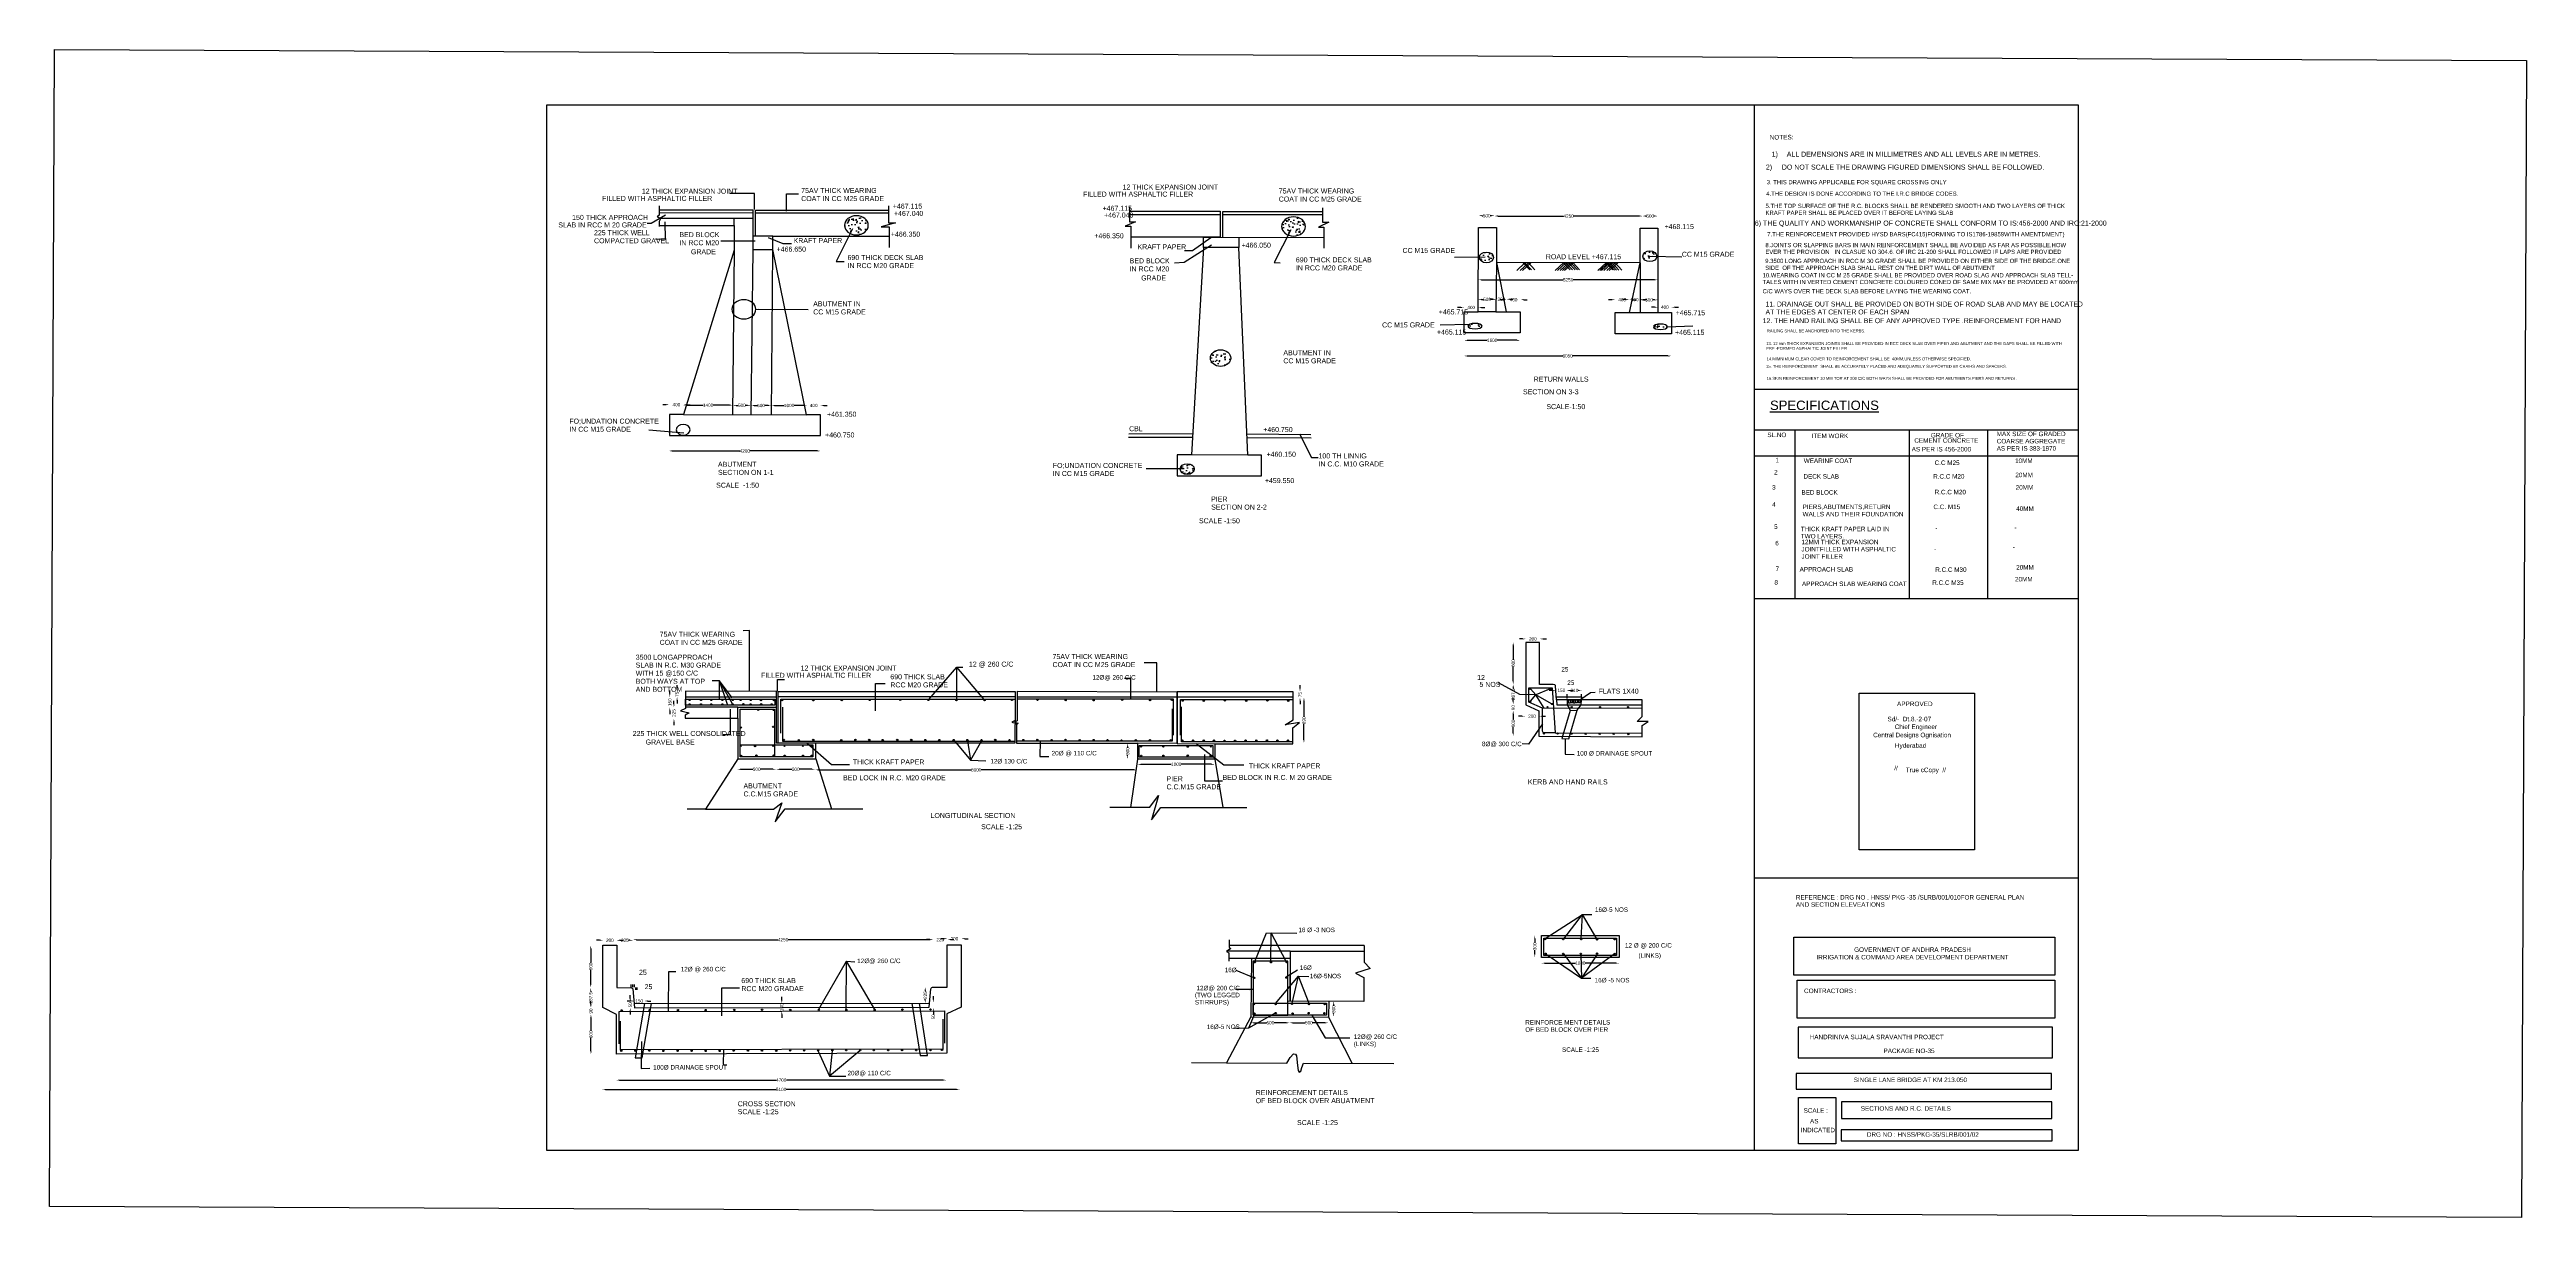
# Model space of a CAD drawing. Header units: metres. Extents: x 6 to 1509, y 1031 to 1740.
import ezdxf

# ---------------------------------------------------------------- set-up
doc = ezdxf.new("R2010")
doc.units = ezdxf.units.M
doc.header["$MEASUREMENT"] = 0
for name, color, linetype in [('DIMENSION', 7, 'Continuous'), ('DRAWING', 7, 'Continuous'), ('TEXT', 255, 'Continuous')]:
    doc.layers.add(name, color=color, linetype=linetype)
doc.styles.get("Standard").update_dxf_attribs({"font": 'ARIAL_1.TTF'})
doc.dimstyles.get("Standard").update_dxf_attribs({"dimtxt": 2, "dimasz": 2, "dimexe": 0.18, "dimexo": 0.0625, "dimgap": 0.09, "dimtad": 0, "dimdec": 0, "dimzin": 0, "dimdsep": 46, "dimtxsty": 'Standard', "dimcen": 0, "dimse1": 1, "dimse2": 1, "dimadec": 0, "dimazin": 0, "dimtfac": 1, "dimtdec": 0, "dimtofl": 0, "dimtmove": 0, "dimatfit": 3, "dimfxl": 0, "dimtolj": 1, "dimtzin": 0, "dimarcsym": 0})
picture_1 = doc.add_image_def('image1.jpg', size_in_pixel=(7220, 3381))
pattern_1 = [(50, (0, 0), (7.172602, -0.627521), [0.75, -8.25]), (355, (0, 0), (-1.387513, 7.52192), [0.6, -6.6]), (100.4514, (0.598, -0.052), (5.785094, 6.894395), [0.637402, -7.01142]), (46.1842, (0, 2), (10.67241, -1.65519), [1.125, -12.375]), (96.6356, (0.889, 1.862), (9.346627, 9.74118), [0.9561, -10.51713]), (351.1842, (0, 2), (9.34662, 9.741186), [0.9, -9.9]), (21, (1, 1.5), (5.96907, -4.026189), [0.75, -8.25]), (326, (1, 1.5), (2.433153, 7.2515), [0.6, -6.6]), (71.4514, (1.4974, 1.1645), (8.402226, 3.225305), [0.637402, -7.01142]), (37.5, (0, 0), (0.1215986, 3.3289385), [0, -6.52, 0, -6.7, 0, -6.625]), (7.5, (0, 0), (2.6306954, 3.944117), [0, -3.82, 0, -6.37, 0, -2.525]), (327.5, (-2.23, 0), (5.3382244, -0.2255487), [0, -2.5, 0, -7.8, 0, -10.35]), (317.5, (-3.23, 0), (5.831862, 1.00105), [0, -3.25, 0, -5.18, 0, -7.35])]

# ---------------------------------------------------------------- blocks, each defined once
blk = doc.blocks.new('*D4')
at = {"layer": 'Defpoints', "color": 0, "transparency": 16777216}
for p in [(382.3, 1496.5), (474.2, 1496.5), (474.2, 1496.4)]:
    blk.add_point(p, dxfattribs=at)
at = {"layer": 'DRAWING', "color": 0, "lineweight": -2, "transparency": 16777216}
for p, q in [((384.3, 1496.4), (425.2, 1496.4)), ((472.2, 1496.4), (431.4, 1496.4))]:
    blk.add_line(p, q, dxfattribs=at)
at = {"layer": 'DRAWING', "color": 0, "transparency": 16777216}
for points in [[(384.3, 1496.8), (384.3, 1496.1), (382.3, 1496.4)], [(472.2, 1496.8), (472.2, 1496.1), (474.2, 1496.4)]]:
    blk.add_solid(points, dxfattribs=at)
at = {"layer": 'DRAWING', "color": 0, "transparency": 16777216, "insert": (428.3, 1496.4), "char_height": 2, "attachment_point": 5}
blk.add_mtext('\\A1;4200', dxfattribs=at)
blk = doc.blocks.new('*D5')
at = {"layer": 'Defpoints', "color": 0, "transparency": 16777216}
for p in [(382.5, 1524.5), (391.1, 1524.5), (391.1, 1524.5)]:
    blk.add_point(p, dxfattribs=at)
at = {"layer": 'DRAWING', "color": 0, "lineweight": -2, "transparency": 16777216}
for p, q in [((380.5, 1524.5), (378.5, 1524.5)), ((393.1, 1524.5), (395.1, 1524.5))]:
    blk.add_line(p, q, dxfattribs=at)
at = {"layer": 'DRAWING', "color": 0, "transparency": 16777216}
for points in [[(380.5, 1524.8), (380.5, 1524.2), (382.5, 1524.5)], [(393.1, 1524.8), (393.1, 1524.2), (391.1, 1524.5)]]:
    blk.add_solid(points, dxfattribs=at)
at = {"layer": 'DRAWING', "color": 0, "transparency": 16777216, "insert": (386.8, 1524.5), "char_height": 2, "attachment_point": 5}
blk.add_mtext('\\A1;400', dxfattribs=at)
blk = doc.blocks.new('*D6')
at = {"layer": 'Defpoints', "color": 0, "transparency": 16777216}
for p in [(391.1, 1524.5), (421, 1524.2), (421, 1524.2)]:
    blk.add_point(p, dxfattribs=at)
at = {"layer": 'DRAWING', "color": 0, "lineweight": -2, "transparency": 16777216}
for p, q in [((393.1, 1524.2), (403, 1524.2)), ((419, 1524.2), (409, 1524.2))]:
    blk.add_line(p, q, dxfattribs=at)
at = {"layer": 'DRAWING', "color": 0, "transparency": 16777216}
for points in [[(393.1, 1524.6), (393.1, 1523.9), (391.1, 1524.2)], [(419, 1524.6), (419, 1523.9), (421, 1524.2)]]:
    blk.add_solid(points, dxfattribs=at)
at = {"layer": 'DRAWING', "color": 0, "transparency": 16777216, "insert": (406, 1524.2), "char_height": 2, "attachment_point": 5}
blk.add_mtext('\\A1;1400', dxfattribs=at)
blk = doc.blocks.new('*D7')
at = {"layer": 'Defpoints', "color": 0, "transparency": 16777216}
for p in [(421, 1524.2), (432, 1524.1), (432, 1524.1)]:
    blk.add_point(p, dxfattribs=at)
at = {"layer": 'DRAWING', "color": 0, "lineweight": -2, "transparency": 16777216}
for p, q in [((423, 1524.1), (424.2, 1524.1)), ((430, 1524.1), (428.8, 1524.1))]:
    blk.add_line(p, q, dxfattribs=at)
at = {"layer": 'DRAWING', "color": 0, "transparency": 16777216}
for points in [[(423, 1524.4), (423, 1523.8), (421, 1524.1)], [(430, 1524.4), (430, 1523.8), (432, 1524.1)]]:
    blk.add_solid(points, dxfattribs=at)
at = {"layer": 'DRAWING', "color": 0, "transparency": 16777216, "insert": (426.5, 1524.1), "char_height": 2, "attachment_point": 5}
blk.add_mtext('\\A1;500', dxfattribs=at)
blk = doc.blocks.new('*D8')
at = {"layer": 'Defpoints', "color": 0, "transparency": 16777216}
for p in [(432, 1524.1), (444.4, 1524), (444.4, 1524)]:
    blk.add_point(p, dxfattribs=at)
at = {"layer": 'DRAWING', "color": 0, "lineweight": -2, "transparency": 16777216}
for p, q in [((434, 1524), (435.9, 1524)), ((442.4, 1524), (440.5, 1524))]:
    blk.add_line(p, q, dxfattribs=at)
at = {"layer": 'DRAWING', "color": 0, "transparency": 16777216}
for points in [[(434, 1524.3), (434, 1523.7), (432, 1524)], [(442.4, 1524.3), (442.4, 1523.7), (444.4, 1524)]]:
    blk.add_solid(points, dxfattribs=at)
at = {"layer": 'DRAWING', "color": 0, "transparency": 16777216, "insert": (438.2, 1524), "char_height": 2, "attachment_point": 5}
blk.add_mtext('\\A1;500', dxfattribs=at)
blk = doc.blocks.new('*D9')
at = {"layer": 'Defpoints', "color": 0, "transparency": 16777216}
for p in [(444.4, 1524), (465.9, 1524), (465.9, 1524)]:
    blk.add_point(p, dxfattribs=at)
at = {"layer": 'DRAWING', "color": 0, "lineweight": -2, "transparency": 16777216}
for p, q in [((446.4, 1524), (452.2, 1524)), ((463.9, 1524), (458.1, 1524))]:
    blk.add_line(p, q, dxfattribs=at)
at = {"layer": 'DRAWING', "color": 0, "transparency": 16777216}
for points in [[(446.4, 1524.3), (446.4, 1523.7), (444.4, 1524)], [(463.9, 1524.3), (463.9, 1523.7), (465.9, 1524)]]:
    blk.add_solid(points, dxfattribs=at)
at = {"layer": 'DRAWING', "color": 0, "transparency": 16777216, "insert": (455.2, 1524), "char_height": 2, "attachment_point": 5}
blk.add_mtext('\\A1;1000', dxfattribs=at)
blk = doc.blocks.new('*D10')
at = {"layer": 'Defpoints', "color": 0, "transparency": 16777216}
for p in [(465.9, 1524), (474.3, 1524), (474.3, 1524)]:
    blk.add_point(p, dxfattribs=at)
at = {"layer": 'DRAWING', "color": 0, "lineweight": -2, "transparency": 16777216}
for p, q in [((463.9, 1524), (461.9, 1524)), ((476.3, 1524), (478.3, 1524))]:
    blk.add_line(p, q, dxfattribs=at)
at = {"layer": 'DRAWING', "color": 0, "transparency": 16777216}
for points in [[(463.9, 1524.4), (463.9, 1523.7), (465.9, 1524)], [(476.3, 1524.4), (476.3, 1523.7), (474.3, 1524)]]:
    blk.add_solid(points, dxfattribs=at)
at = {"layer": 'DRAWING', "color": 0, "transparency": 16777216, "insert": (470.1, 1524), "char_height": 2, "attachment_point": 5}
blk.add_mtext('\\A1;400', dxfattribs=at)
blk = doc.blocks.new('*D11')
at = {"layer": 'Defpoints', "color": 0, "transparency": 16777216}
for p in [(385.3, 1340.7), (385.3, 1340.7), (385.3, 1334)]:
    blk.add_point(p, dxfattribs=at)
at = {"layer": 'DRAWING', "color": 0, "lineweight": -2, "transparency": 16777216}
for p, q in [((385.3, 1342.7), (385.3, 1344.7)), ((385.3, 1332), (385.3, 1330))]:
    blk.add_line(p, q, dxfattribs=at)
at = {"layer": 'DRAWING', "color": 0, "transparency": 16777216}
for points in [[(385, 1342.7), (385.6, 1342.7), (385.3, 1340.7)], [(385, 1332), (385.6, 1332), (385.3, 1334)]]:
    blk.add_solid(points, dxfattribs=at)
at = {"layer": 'DRAWING', "color": 0, "transparency": 16777216, "insert": (385.3, 1337.3), "char_height": 2, "attachment_point": 5, "rotation": 90}
blk.add_mtext('\\A1;225', dxfattribs=at)
blk = doc.blocks.new('*D12')
at = {"layer": 'Defpoints', "color": 0, "transparency": 16777216}
for p in [(382.8, 1347.1), (385.3, 1347.1), (385.3, 1340.7)]:
    blk.add_point(p, dxfattribs=at)
at = {"layer": 'DRAWING', "color": 0, "lineweight": -2, "transparency": 16777216}
for p, q in [((382.8, 1349.1), (382.8, 1351.1)), ((382.8, 1338.7), (382.8, 1336.7))]:
    blk.add_line(p, q, dxfattribs=at)
at = {"layer": 'DRAWING', "color": 0, "transparency": 16777216}
for points in [[(382.4, 1349.1), (383.1, 1349.1), (382.8, 1347.1)], [(382.4, 1338.7), (383.1, 1338.7), (382.8, 1340.7)]]:
    blk.add_solid(points, dxfattribs=at)
at = {"layer": 'DRAWING', "color": 0, "transparency": 16777216, "insert": (382.8, 1343.9), "char_height": 2, "attachment_point": 5, "rotation": 90}
blk.add_mtext('\\A1;150', dxfattribs=at)
blk = doc.blocks.new('*D13')
at = {"layer": 'Defpoints', "color": 0, "transparency": 16777216}
for p in [(385.3, 1350.3), (385.3, 1347.1), (387.2, 1350.3)]:
    blk.add_point(p, dxfattribs=at)
at = {"layer": 'DRAWING', "color": 0, "lineweight": -2, "transparency": 16777216}
for p, q in [((387.2, 1352.3), (387.2, 1354.3)), ((387.2, 1345.1), (387.2, 1343.1))]:
    blk.add_line(p, q, dxfattribs=at)
at = {"layer": 'DRAWING', "color": 0, "transparency": 16777216}
for points in [[(386.8, 1352.3), (387.5, 1352.3), (387.2, 1350.3)], [(386.8, 1345.1), (387.5, 1345.1), (387.2, 1347.1)]]:
    blk.add_solid(points, dxfattribs=at)
at = {"layer": 'DRAWING', "color": 0, "transparency": 16777216, "insert": (387.2, 1348.7), "char_height": 2, "attachment_point": 5, "rotation": 90}
blk.add_mtext('\\A1;75', dxfattribs=at)
blk = doc.blocks.new('*D14')
at = {"layer": 'Defpoints', "color": 0, "transparency": 16777216}
for p in [(423.7, 1303.3), (447.3, 1303.3), (447.3, 1303.2)]:
    blk.add_point(p, dxfattribs=at)
at = {"layer": 'DRAWING', "color": 0, "lineweight": -2, "transparency": 16777216}
for p, q in [((425.7, 1303.2), (433.2, 1303.2)), ((445.3, 1303.2), (437.8, 1303.2))]:
    blk.add_line(p, q, dxfattribs=at)
at = {"layer": 'DRAWING', "color": 0, "transparency": 16777216}
for points in [[(425.7, 1303.5), (425.7, 1302.9), (423.7, 1303.2)], [(445.3, 1303.5), (445.3, 1302.9), (447.3, 1303.2)]]:
    blk.add_solid(points, dxfattribs=at)
at = {"layer": 'DRAWING', "color": 0, "transparency": 16777216, "insert": (435.5, 1303.2), "char_height": 2, "attachment_point": 5}
blk.add_mtext('\\A1;500', dxfattribs=at)
blk = doc.blocks.new('*D15')
at = {"layer": 'Defpoints', "color": 0, "transparency": 16777216}
for p in [(447.3, 1303.3), (471, 1303.3), (471, 1303.2)]:
    blk.add_point(p, dxfattribs=at)
at = {"layer": 'DRAWING', "color": 0, "lineweight": -2, "transparency": 16777216}
for p, q in [((449.3, 1303.2), (456.9, 1303.2)), ((469, 1303.2), (461.5, 1303.2))]:
    blk.add_line(p, q, dxfattribs=at)
at = {"layer": 'DRAWING', "color": 0, "transparency": 16777216}
for points in [[(449.3, 1303.5), (449.3, 1302.9), (447.3, 1303.2)], [(469, 1303.5), (469, 1302.9), (471, 1303.2)]]:
    blk.add_solid(points, dxfattribs=at)
at = {"layer": 'DRAWING', "color": 0, "transparency": 16777216, "insert": (459.2, 1303.2), "char_height": 2, "attachment_point": 5}
blk.add_mtext('\\A1;500', dxfattribs=at)
blk = doc.blocks.new('*D16')
at = {"layer": 'Defpoints', "color": 0, "transparency": 16777216}
for p in [(471, 1303.3), (666.4, 1303.3), (666.4, 1302.8)]:
    blk.add_point(p, dxfattribs=at)
at = {"layer": 'DRAWING', "color": 0, "lineweight": -2, "transparency": 16777216}
for p, q in [((473, 1302.8), (565.7, 1302.8)), ((664.4, 1302.8), (571.8, 1302.8))]:
    blk.add_line(p, q, dxfattribs=at)
at = {"layer": 'DRAWING', "color": 0, "transparency": 16777216}
for points in [[(473, 1303.2), (473, 1302.5), (471, 1302.8)], [(664.4, 1303.2), (664.4, 1302.5), (666.4, 1302.8)]]:
    blk.add_solid(points, dxfattribs=at)
at = {"layer": 'DRAWING', "color": 0, "transparency": 16777216, "insert": (568.7, 1302.8), "char_height": 2, "attachment_point": 5}
blk.add_mtext('\\A1;8000', dxfattribs=at)
blk = doc.blocks.new('*D17')
at = {"layer": 'Defpoints', "color": 0, "transparency": 16777216}
for p in [(660.6, 1319), (660.6, 1319), (660.6, 1309.3)]:
    blk.add_point(p, dxfattribs=at)
at = {"layer": 'DRAWING', "color": 0, "lineweight": -2, "transparency": 16777216}
for p, q in [((660.6, 1317), (660.6, 1316.5)), ((660.6, 1311.3), (660.6, 1311.9))]:
    blk.add_line(p, q, dxfattribs=at)
at = {"layer": 'DRAWING', "color": 0, "transparency": 16777216}
for points in [[(660.3, 1317), (660.9, 1317), (660.6, 1319)], [(660.3, 1311.3), (660.9, 1311.3), (660.6, 1309.3)]]:
    blk.add_solid(points, dxfattribs=at)
at = {"layer": 'DRAWING', "color": 0, "transparency": 16777216, "insert": (660.6, 1314.2), "char_height": 2, "attachment_point": 5, "rotation": 90}
blk.add_mtext('\\A1;300', dxfattribs=at)
blk = doc.blocks.new('*D18')
at = {"layer": 'Defpoints', "color": 0, "transparency": 16777216}
for p in [(666.6, 1306.2), (713.5, 1306.2), (713.5, 1306.2)]:
    blk.add_point(p, dxfattribs=at)
at = {"layer": 'DRAWING', "color": 0, "lineweight": -2, "transparency": 16777216}
for p, q in [((668.6, 1306.2), (687.1, 1306.2)), ((711.5, 1306.2), (693, 1306.2))]:
    blk.add_line(p, q, dxfattribs=at)
at = {"layer": 'DRAWING', "color": 0, "transparency": 16777216}
for points in [[(668.6, 1306.5), (668.6, 1305.8), (666.6, 1306.2)], [(711.5, 1306.5), (711.5, 1305.8), (713.5, 1306.2)]]:
    blk.add_solid(points, dxfattribs=at)
at = {"layer": 'DRAWING', "color": 0, "transparency": 16777216, "insert": (690.1, 1306.2), "char_height": 2, "attachment_point": 5}
blk.add_mtext('\\A1;1000', dxfattribs=at)
blk = doc.blocks.new('*D19')
at = {"layer": 'Defpoints', "color": 0, "transparency": 16777216}
for p in [(767.5, 1346.8), (767.6, 1346.8), (767.5, 1319)]:
    blk.add_point(p, dxfattribs=at)
at = {"layer": 'DRAWING', "color": 0, "lineweight": -2, "transparency": 16777216}
for p, q in [((767.6, 1344.8), (767.6, 1335.2)), ((767.6, 1321), (767.6, 1330.6))]:
    blk.add_line(p, q, dxfattribs=at)
at = {"layer": 'DRAWING', "color": 0, "transparency": 16777216}
for points in [[(767.3, 1344.8), (767.9, 1344.8), (767.6, 1346.8)], [(767.3, 1321), (767.9, 1321), (767.6, 1319)]]:
    blk.add_solid(points, dxfattribs=at)
at = {"layer": 'DRAWING', "color": 0, "transparency": 16777216, "insert": (767.6, 1332.9), "char_height": 2, "attachment_point": 5, "rotation": 90}
blk.add_mtext('\\A1;690', dxfattribs=at)
blk = doc.blocks.new('*D20')
at = {"layer": 'Defpoints', "color": 0, "transparency": 16777216}
for p in [(765.2, 1350.3), (767.5, 1350.3), (767.5, 1346.8)]:
    blk.add_point(p, dxfattribs=at)
at = {"layer": 'DRAWING', "color": 0, "lineweight": -2, "transparency": 16777216}
for p, q in [((765.2, 1352.3), (765.2, 1354.3)), ((765.2, 1344.8), (765.2, 1342.8))]:
    blk.add_line(p, q, dxfattribs=at)
at = {"layer": 'DRAWING', "color": 0, "transparency": 16777216}
for points in [[(764.9, 1352.3), (765.5, 1352.3), (765.2, 1350.3)], [(764.9, 1344.8), (765.5, 1344.8), (765.2, 1346.8)]]:
    blk.add_solid(points, dxfattribs=at)
at = {"layer": 'DRAWING', "color": 0, "transparency": 16777216, "insert": (765.2, 1348.5), "char_height": 2, "attachment_point": 5, "rotation": 90}
blk.add_mtext('\\A1;75', dxfattribs=at)
blk = doc.blocks.new('*D21')
at = {"layer": 'Defpoints', "color": 0, "transparency": 16777216}
for p in [(334.6, 1154.4), (334.9, 1154.4), (334.6, 1130.2)]:
    blk.add_point(p, dxfattribs=at)
at = {"layer": 'DRAWING', "color": 0, "lineweight": -2, "transparency": 16777216}
for p, q in [((334.9, 1152.4), (334.9, 1144.6)), ((334.9, 1132.2), (334.9, 1140))]:
    blk.add_line(p, q, dxfattribs=at)
at = {"layer": 'DRAWING', "color": 0, "transparency": 16777216}
for points in [[(334.6, 1152.4), (335.3, 1152.4), (334.9, 1154.4)], [(334.6, 1132.2), (335.3, 1132.2), (334.9, 1130.2)]]:
    blk.add_solid(points, dxfattribs=at)
at = {"layer": 'DRAWING', "color": 0, "transparency": 16777216, "insert": (334.9, 1142.3), "char_height": 2, "attachment_point": 5, "rotation": 90}
blk.add_mtext('\\A1;600', dxfattribs=at)
blk = doc.blocks.new('*D22')
at = {"layer": 'Defpoints', "color": 0, "transparency": 16777216}
for p in [(334.9, 1158.5), (334.9, 1158.5), (334.9, 1154.4)]:
    blk.add_point(p, dxfattribs=at)
at = {"layer": 'DRAWING', "color": 0, "lineweight": -2, "transparency": 16777216}
for p, q in [((334.9, 1160.5), (334.9, 1162.5)), ((334.9, 1152.4), (334.9, 1150.4))]:
    blk.add_line(p, q, dxfattribs=at)
at = {"layer": 'DRAWING', "color": 0, "transparency": 16777216}
for points in [[(334.6, 1160.5), (335.3, 1160.5), (334.9, 1158.5)], [(334.6, 1152.4), (335.3, 1152.4), (334.9, 1154.4)]]:
    blk.add_solid(points, dxfattribs=at)
at = {"layer": 'DRAWING', "color": 0, "transparency": 16777216, "insert": (334.9, 1156.4), "char_height": 2, "attachment_point": 5, "rotation": 90}
blk.add_mtext('\\A1;90', dxfattribs=at)
blk = doc.blocks.new('*D23')
at = {"layer": 'Defpoints', "color": 0, "transparency": 16777216}
for p in [(334.8, 1170.5), (334.9, 1170.5), (334.9, 1158.5)]:
    blk.add_point(p, dxfattribs=at)
at = {"layer": 'DRAWING', "color": 0, "lineweight": -2, "transparency": 16777216}
for p, q in [((334.8, 1168.5), (334.8, 1168)), ((334.8, 1160.5), (334.8, 1161))]:
    blk.add_line(p, q, dxfattribs=at)
at = {"layer": 'DRAWING', "color": 0, "transparency": 16777216}
for points in [[(334.5, 1168.5), (335.1, 1168.5), (334.8, 1170.5)], [(334.5, 1160.5), (335.1, 1160.5), (334.8, 1158.5)]]:
    blk.add_solid(points, dxfattribs=at)
at = {"layer": 'DRAWING', "color": 0, "transparency": 16777216, "insert": (334.8, 1164.5), "char_height": 2, "attachment_point": 5, "rotation": 90}
blk.add_mtext('\\A1;287.5', dxfattribs=at)
blk = doc.blocks.new('*D24')
at = {"layer": 'Defpoints', "color": 0, "transparency": 16777216}
for p in [(334.8, 1196.3), (334.8, 1196.3), (334.8, 1170.6)]:
    blk.add_point(p, dxfattribs=at)
at = {"layer": 'DRAWING', "color": 0, "lineweight": -2, "transparency": 16777216}
for p, q in [((334.8, 1194.3), (334.8, 1185.8)), ((334.8, 1172.6), (334.8, 1181.2))]:
    blk.add_line(p, q, dxfattribs=at)
at = {"layer": 'DRAWING', "color": 0, "transparency": 16777216}
for points in [[(334.5, 1194.3), (335.1, 1194.3), (334.8, 1196.3)], [(334.5, 1172.6), (335.1, 1172.6), (334.8, 1170.6)]]:
    blk.add_solid(points, dxfattribs=at)
at = {"layer": 'DRAWING', "color": 0, "transparency": 16777216, "insert": (334.8, 1183.5), "char_height": 2, "attachment_point": 5, "rotation": 90}
blk.add_mtext('\\A1;600', dxfattribs=at)
blk = doc.blocks.new('*D25')
at = {"layer": 'Defpoints', "color": 0, "transparency": 16777216}
for p in [(342.2, 1199.4), (350.7, 1199.4), (350.7, 1199.4)]:
    blk.add_point(p, dxfattribs=at)
at = {"layer": 'DRAWING', "color": 0, "lineweight": -2, "transparency": 16777216}
for p, q in [((340.2, 1199.4), (338.2, 1199.4)), ((352.7, 1199.4), (354.7, 1199.4))]:
    blk.add_line(p, q, dxfattribs=at)
at = {"layer": 'DRAWING', "color": 0, "transparency": 16777216}
for points in [[(340.2, 1199.8), (340.2, 1199.1), (342.2, 1199.4)], [(352.7, 1199.8), (352.7, 1199.1), (350.7, 1199.4)]]:
    blk.add_solid(points, dxfattribs=at)
at = {"layer": 'DRAWING', "color": 0, "transparency": 16777216, "insert": (346.4, 1199.4), "char_height": 2, "attachment_point": 5}
blk.add_mtext('\\A1;200', dxfattribs=at)
blk = doc.blocks.new('*D26')
at = {"layer": 'Defpoints', "color": 0, "transparency": 16777216}
for p in [(350.5, 1199.5), (360.5, 1199.5), (360.5, 1199.4)]:
    blk.add_point(p, dxfattribs=at)
at = {"layer": 'DRAWING', "color": 0, "lineweight": -2, "transparency": 16777216}
for p, q in [((352.5, 1199.4), (353.2, 1199.4)), ((358.5, 1199.4), (357.8, 1199.4))]:
    blk.add_line(p, q, dxfattribs=at)
at = {"layer": 'DRAWING', "color": 0, "transparency": 16777216}
for points in [[(352.5, 1199.7), (352.5, 1199), (350.5, 1199.4)], [(358.5, 1199.7), (358.5, 1199), (360.5, 1199.4)]]:
    blk.add_solid(points, dxfattribs=at)
at = {"layer": 'DRAWING', "color": 0, "transparency": 16777216, "insert": (355.5, 1199.4), "char_height": 2, "attachment_point": 5}
blk.add_mtext('\\A1;225', dxfattribs=at)
blk = doc.blocks.new('*D27')
at = {"layer": 'Defpoints', "color": 0, "transparency": 16777216}
for p in [(360.5, 1199.4), (542.5, 1199.7), (542.5, 1199.4)]:
    blk.add_point(p, dxfattribs=at)
at = {"layer": 'DRAWING', "color": 0, "lineweight": -2, "transparency": 16777216}
for p, q in [((362.5, 1199.7), (448.4, 1199.7)), ((540.5, 1199.7), (454.6, 1199.7))]:
    blk.add_line(p, q, dxfattribs=at)
at = {"layer": 'DRAWING', "color": 0, "transparency": 16777216}
for points in [[(362.5, 1200.1), (362.5, 1199.4), (360.5, 1199.7)], [(540.5, 1200.1), (540.5, 1199.4), (542.5, 1199.7)]]:
    blk.add_solid(points, dxfattribs=at)
at = {"layer": 'DRAWING', "color": 0, "transparency": 16777216, "insert": (451.5, 1199.7), "char_height": 2, "attachment_point": 5}
blk.add_mtext('\\A1;4250', dxfattribs=at)
blk = doc.blocks.new('*D28')
at = {"layer": 'Defpoints', "color": 0, "transparency": 16777216}
for p in [(542.5, 1199.7), (551.2, 1199.8), (551.2, 1199.7)]:
    blk.add_point(p, dxfattribs=at)
at = {"layer": 'DRAWING', "color": 0, "lineweight": -2, "transparency": 16777216}
for p, q in [((540.5, 1199.8), (538.5, 1199.8)), ((553.2, 1199.8), (555.2, 1199.8))]:
    blk.add_line(p, q, dxfattribs=at)
at = {"layer": 'DRAWING', "color": 0, "transparency": 16777216}
for points in [[(540.5, 1200.1), (540.5, 1199.5), (542.5, 1199.8)], [(553.2, 1200.1), (553.2, 1199.5), (551.2, 1199.8)]]:
    blk.add_solid(points, dxfattribs=at)
at = {"layer": 'DRAWING', "color": 0, "transparency": 16777216, "insert": (546.9, 1199.8), "char_height": 2, "attachment_point": 5}
blk.add_mtext('\\A1;225', dxfattribs=at)
blk = doc.blocks.new('*D29')
at = {"layer": 'Defpoints', "color": 0, "transparency": 16777216}
for p in [(551.2, 1199.8), (559.8, 1200.3), (559.8, 1199.8)]:
    blk.add_point(p, dxfattribs=at)
at = {"layer": 'DRAWING', "color": 0, "lineweight": -2, "transparency": 16777216}
for p, q in [((549.2, 1200.3), (547.2, 1200.3)), ((561.8, 1200.3), (563.8, 1200.3))]:
    blk.add_line(p, q, dxfattribs=at)
at = {"layer": 'DRAWING', "color": 0, "transparency": 16777216}
for points in [[(549.2, 1200.7), (549.2, 1200), (551.2, 1200.3)], [(561.8, 1200.7), (561.8, 1200), (559.8, 1200.3)]]:
    blk.add_solid(points, dxfattribs=at)
at = {"layer": 'DRAWING', "color": 0, "transparency": 16777216, "insert": (555.5, 1200.3), "char_height": 2, "attachment_point": 5}
blk.add_mtext('\\A1;200', dxfattribs=at)
blk = doc.blocks.new('*D30')
at = {"layer": 'Defpoints', "color": 0, "transparency": 16777216}
for p in [(537.5, 1170.9), (537.5, 1161.2), (537.8, 1170.9)]:
    blk.add_point(p, dxfattribs=at)
at = {"layer": 'DRAWING', "color": 0, "lineweight": -2, "transparency": 16777216}
for p, q in [((537.8, 1168.9), (537.8, 1168.4)), ((537.8, 1163.2), (537.8, 1163.8))]:
    blk.add_line(p, q, dxfattribs=at)
at = {"layer": 'DRAWING', "color": 0, "transparency": 16777216}
for points in [[(537.4, 1168.9), (538.1, 1168.9), (537.8, 1170.9)], [(537.4, 1163.2), (538.1, 1163.2), (537.8, 1161.2)]]:
    blk.add_solid(points, dxfattribs=at)
at = {"layer": 'DRAWING', "color": 0, "transparency": 16777216, "insert": (537.8, 1166.1), "char_height": 2, "attachment_point": 5, "rotation": 90}
blk.add_mtext('\\A1;225', dxfattribs=at)
blk = doc.blocks.new('*D31')
at = {"layer": 'Defpoints', "color": 0, "transparency": 16777216}
for p in [(542.7, 1158.5), (542.9, 1161.4), (543, 1158.5)]:
    blk.add_point(p, dxfattribs=at)
at = {"layer": 'DRAWING', "color": 0, "lineweight": -2, "transparency": 16777216}
for p, q in [((542.7, 1163.4), (542.7, 1165.4)), ((542.7, 1156.5), (542.7, 1154.5))]:
    blk.add_line(p, q, dxfattribs=at)
at = {"layer": 'DRAWING', "color": 0, "transparency": 16777216}
for points in [[(542.4, 1163.4), (543, 1163.4), (542.7, 1161.4)], [(542.4, 1156.5), (543, 1156.5), (542.7, 1158.5)]]:
    blk.add_solid(points, dxfattribs=at)
at = {"layer": 'DRAWING', "color": 0, "transparency": 16777216, "insert": (542.7, 1152.9), "char_height": 2, "attachment_point": 5, "rotation": 90}
blk.add_mtext('\\A1;50', dxfattribs=at)
blk = doc.blocks.new('*D32')
at = {"layer": 'Defpoints', "color": 0, "transparency": 16777216}
for p in [(450.8, 1161.1), (450.7, 1156.3), (450.8, 1156.3)]:
    blk.add_point(p, dxfattribs=at)
at = {"layer": 'DRAWING', "color": 0, "lineweight": -2, "transparency": 16777216}
for p, q in [((450.7, 1163.1), (450.7, 1165.1)), ((450.7, 1154.3), (450.7, 1152.3))]:
    blk.add_line(p, q, dxfattribs=at)
at = {"layer": 'DRAWING', "color": 0, "transparency": 16777216}
for points in [[(450.4, 1163.1), (451.1, 1163.1), (450.7, 1161.1)], [(450.4, 1154.3), (451.1, 1154.3), (450.7, 1156.3)]]:
    blk.add_solid(points, dxfattribs=at)
at = {"layer": 'DRAWING', "color": 0, "transparency": 16777216, "insert": (450.7, 1158.7), "char_height": 2, "attachment_point": 5, "rotation": 90}
blk.add_mtext('\\A1;100', dxfattribs=at)
blk = doc.blocks.new('*D33')
at = {"layer": 'Defpoints', "color": 0, "transparency": 16777216}
for p in [(358.6, 1162), (358.6, 1158.4), (358.8, 1158.4)]:
    blk.add_point(p, dxfattribs=at)
at = {"layer": 'DRAWING', "color": 0, "lineweight": -2, "transparency": 16777216}
for p, q in [((358.8, 1164), (358.8, 1166)), ((358.8, 1156.4), (358.8, 1154.4))]:
    blk.add_line(p, q, dxfattribs=at)
at = {"layer": 'DRAWING', "color": 0, "transparency": 16777216}
for points in [[(358.4, 1164), (359.1, 1164), (358.8, 1162)], [(358.4, 1156.4), (359.1, 1156.4), (358.8, 1158.4)]]:
    blk.add_solid(points, dxfattribs=at)
at = {"layer": 'DRAWING', "color": 0, "transparency": 16777216, "insert": (358.8, 1160.2), "char_height": 2, "attachment_point": 5, "rotation": 90}
blk.add_mtext('\\A1;50', dxfattribs=at)
blk = doc.blocks.new('*D34')
at = {"layer": 'Defpoints', "color": 0, "transparency": 16777216}
for p in [(361, 1162.1), (367.3, 1162.5), (367.3, 1162.1)]:
    blk.add_point(p, dxfattribs=at)
at = {"layer": 'DRAWING', "color": 0, "lineweight": -2, "transparency": 16777216}
for p, q in [((359, 1162.5), (357, 1162.5)), ((369.3, 1162.5), (371.3, 1162.5))]:
    blk.add_line(p, q, dxfattribs=at)
at = {"layer": 'DRAWING', "color": 0, "transparency": 16777216}
for points in [[(359, 1162.9), (359, 1162.2), (361, 1162.5)], [(369.3, 1162.9), (369.3, 1162.2), (367.3, 1162.5)]]:
    blk.add_solid(points, dxfattribs=at)
at = {"layer": 'DRAWING', "color": 0, "transparency": 16777216, "insert": (364.2, 1162.5), "char_height": 2, "attachment_point": 5}
blk.add_mtext('\\A1;150', dxfattribs=at)
blk = doc.blocks.new('*D35')
at = {"layer": 'Defpoints', "color": 0, "transparency": 16777216}
for p in [(735.4, 1149.4), (758.9, 1149.4), (758.9, 1149.3)]:
    blk.add_point(p, dxfattribs=at)
at = {"layer": 'DRAWING', "color": 0, "lineweight": -2, "transparency": 16777216}
for p, q in [((737.4, 1149.3), (744.9, 1149.3)), ((756.9, 1149.3), (749.5, 1149.3))]:
    blk.add_line(p, q, dxfattribs=at)
at = {"layer": 'DRAWING', "color": 0, "transparency": 16777216}
for points in [[(737.4, 1149.6), (737.4, 1148.9), (735.4, 1149.3)], [(756.9, 1149.6), (756.9, 1148.9), (758.9, 1149.3)]]:
    blk.add_solid(points, dxfattribs=at)
at = {"layer": 'DRAWING', "color": 0, "transparency": 16777216, "insert": (747.2, 1149.3), "char_height": 2, "attachment_point": 5}
blk.add_mtext('\\A1;500', dxfattribs=at)
blk = doc.blocks.new('*D36')
at = {"layer": 'Defpoints', "color": 0, "transparency": 16777216}
for p in [(758.9, 1149.4), (782.3, 1149.4), (782.3, 1149.3)]:
    blk.add_point(p, dxfattribs=at)
at = {"layer": 'DRAWING', "color": 0, "lineweight": -2, "transparency": 16777216}
for p, q in [((760.9, 1149.3), (768.3, 1149.3)), ((780.3, 1149.3), (772.9, 1149.3))]:
    blk.add_line(p, q, dxfattribs=at)
at = {"layer": 'DRAWING', "color": 0, "transparency": 16777216}
for points in [[(760.9, 1149.6), (760.9, 1148.9), (758.9, 1149.3)], [(780.3, 1149.6), (780.3, 1148.9), (782.3, 1149.3)]]:
    blk.add_solid(points, dxfattribs=at)
at = {"layer": 'DRAWING', "color": 0, "transparency": 16777216, "insert": (770.6, 1149.3), "char_height": 2, "attachment_point": 5}
blk.add_mtext('\\A1;500', dxfattribs=at)
blk = doc.blocks.new('*D37')
at = {"layer": 'Defpoints', "color": 0, "transparency": 16777216}
for p in [(785.6, 1162.4), (785.6, 1162.4), (785.6, 1152.9)]:
    blk.add_point(p, dxfattribs=at)
at = {"layer": 'DRAWING', "color": 0, "lineweight": -2, "transparency": 16777216}
for p, q in [((785.6, 1160.4), (785.6, 1159.9)), ((785.6, 1154.9), (785.6, 1155.3))]:
    blk.add_line(p, q, dxfattribs=at)
at = {"layer": 'DRAWING', "color": 0, "transparency": 16777216}
for points in [[(785.3, 1160.4), (786, 1160.4), (785.6, 1162.4)], [(785.3, 1154.9), (786, 1154.9), (785.6, 1152.9)]]:
    blk.add_solid(points, dxfattribs=at)
at = {"layer": 'DRAWING', "color": 0, "transparency": 16777216, "insert": (785.6, 1157.6), "char_height": 2, "attachment_point": 5, "rotation": 90}
blk.add_mtext('\\A1;300', dxfattribs=at)
blk = doc.blocks.new('*D38')
at = {"layer": 'Defpoints', "color": 0, "transparency": 16777216}
for p in [(911.8, 1186), (958.8, 1186), (958.8, 1185.5)]:
    blk.add_point(p, dxfattribs=at)
at = {"layer": 'DRAWING', "color": 0, "lineweight": -2, "transparency": 16777216}
for p, q in [((913.8, 1185.5), (932.3, 1185.5)), ((956.8, 1185.5), (938.3, 1185.5))]:
    blk.add_line(p, q, dxfattribs=at)
at = {"layer": 'DRAWING', "color": 0, "transparency": 16777216}
for points in [[(913.8, 1185.8), (913.8, 1185.2), (911.8, 1185.5)], [(956.8, 1185.8), (956.8, 1185.2), (958.8, 1185.5)]]:
    blk.add_solid(points, dxfattribs=at)
at = {"layer": 'DRAWING', "color": 0, "transparency": 16777216, "insert": (935.3, 1185.5), "char_height": 2, "attachment_point": 5}
blk.add_mtext('\\A1;1000', dxfattribs=at)
blk = doc.blocks.new('*D39')
at = {"layer": 'Defpoints', "color": 0, "transparency": 16777216}
for p in [(907.5, 1202.2), (907.5, 1189.2), (907.7, 1202.2)]:
    blk.add_point(p, dxfattribs=at)
at = {"layer": 'DRAWING', "color": 0, "lineweight": -2, "transparency": 16777216}
for p, q in [((907.7, 1200.2), (907.7, 1198)), ((907.7, 1191.2), (907.7, 1193.4))]:
    blk.add_line(p, q, dxfattribs=at)
at = {"layer": 'DRAWING', "color": 0, "transparency": 16777216}
for points in [[(907.3, 1200.2), (908, 1200.2), (907.7, 1202.2)], [(907.3, 1191.2), (908, 1191.2), (907.7, 1189.2)]]:
    blk.add_solid(points, dxfattribs=at)
at = {"layer": 'DRAWING', "color": 0, "transparency": 16777216, "insert": (907.7, 1195.7), "char_height": 2, "attachment_point": 5, "rotation": 90}
blk.add_mtext('\\A1;300', dxfattribs=at)
blk = doc.blocks.new('*D40')
at = {"layer": 'Defpoints', "color": 0, "transparency": 16777216}
for p in [(894.5, 1338.7), (894.6, 1338.7), (894.5, 1323.3)]:
    blk.add_point(p, dxfattribs=at)
at = {"layer": 'DRAWING', "color": 0, "lineweight": -2, "transparency": 16777216}
for p, q in [((894.6, 1336.7), (894.6, 1333.3)), ((894.6, 1325.3), (894.6, 1328.7))]:
    blk.add_line(p, q, dxfattribs=at)
at = {"layer": 'DRAWING', "color": 0, "transparency": 16777216}
for points in [[(894.2, 1336.7), (894.9, 1336.7), (894.6, 1338.7)], [(894.2, 1325.3), (894.9, 1325.3), (894.6, 1323.3)]]:
    blk.add_solid(points, dxfattribs=at)
at = {"layer": 'DRAWING', "color": 0, "transparency": 16777216, "insert": (894.6, 1331), "char_height": 2, "attachment_point": 5, "rotation": 90}
blk.add_mtext('\\A1;600', dxfattribs=at)
blk = doc.blocks.new('*D41')
at = {"layer": 'Defpoints', "color": 0, "transparency": 16777216}
for p in [(894.6, 1342.5), (894.6, 1342.5), (894.6, 1338.7)]:
    blk.add_point(p, dxfattribs=at)
at = {"layer": 'DRAWING', "color": 0, "lineweight": -2, "transparency": 16777216}
for p, q in [((894.6, 1344.5), (894.6, 1346.5)), ((894.6, 1336.7), (894.6, 1334.7))]:
    blk.add_line(p, q, dxfattribs=at)
at = {"layer": 'DRAWING', "color": 0, "transparency": 16777216}
for points in [[(894.2, 1344.5), (894.9, 1344.5), (894.6, 1342.5)], [(894.2, 1336.7), (894.9, 1336.7), (894.6, 1338.7)]]:
    blk.add_solid(points, dxfattribs=at)
at = {"layer": 'DRAWING', "color": 0, "transparency": 16777216, "insert": (894.6, 1340.6), "char_height": 2, "attachment_point": 5, "rotation": 90}
blk.add_mtext('\\A1;90', dxfattribs=at)
blk = doc.blocks.new('*D42')
at = {"layer": 'Defpoints', "color": 0, "transparency": 16777216}
for p in [(894.6, 1354.8), (894.6, 1354.8), (894.6, 1342.5)]:
    blk.add_point(p, dxfattribs=at)
at = {"layer": 'DRAWING', "color": 0, "lineweight": -2, "transparency": 16777216}
for p, q in [((894.6, 1352.8), (894.6, 1352.2)), ((894.6, 1344.5), (894.6, 1345.2))]:
    blk.add_line(p, q, dxfattribs=at)
at = {"layer": 'DRAWING', "color": 0, "transparency": 16777216}
for points in [[(894.2, 1352.8), (894.9, 1352.8), (894.6, 1354.8)], [(894.2, 1344.5), (894.9, 1344.5), (894.6, 1342.5)]]:
    blk.add_solid(points, dxfattribs=at)
at = {"layer": 'DRAWING', "color": 0, "transparency": 16777216, "insert": (894.6, 1348.7), "char_height": 2, "attachment_point": 5, "rotation": 90}
blk.add_mtext('\\A1;287.5', dxfattribs=at)
blk = doc.blocks.new('*D43')
at = {"layer": 'Defpoints', "color": 0, "transparency": 16777216}
for p in [(894.6, 1380.3), (894.6, 1380.3), (894.6, 1354.8)]:
    blk.add_point(p, dxfattribs=at)
at = {"layer": 'DRAWING', "color": 0, "lineweight": -2, "transparency": 16777216}
for p, q in [((894.6, 1378.3), (894.6, 1369.9)), ((894.6, 1356.8), (894.6, 1365.3))]:
    blk.add_line(p, q, dxfattribs=at)
at = {"layer": 'DRAWING', "color": 0, "transparency": 16777216}
for points in [[(894.2, 1378.3), (894.9, 1378.3), (894.6, 1380.3)], [(894.2, 1356.8), (894.9, 1356.8), (894.6, 1354.8)]]:
    blk.add_solid(points, dxfattribs=at)
at = {"layer": 'DRAWING', "color": 0, "transparency": 16777216, "insert": (894.6, 1367.6), "char_height": 2, "attachment_point": 5, "rotation": 90}
blk.add_mtext('\\A1;600', dxfattribs=at)
blk = doc.blocks.new('*D44')
at = {"layer": 'Defpoints', "color": 0, "transparency": 16777216}
for p in [(901.8, 1335.4), (901.8, 1335.2), (910.2, 1335.2)]:
    blk.add_point(p, dxfattribs=at)
at = {"layer": 'DRAWING', "color": 0, "lineweight": -2, "transparency": 16777216}
for p, q in [((899.8, 1335.4), (897.8, 1335.4)), ((912.2, 1335.4), (914.2, 1335.4))]:
    blk.add_line(p, q, dxfattribs=at)
at = {"layer": 'DRAWING', "color": 0, "transparency": 16777216}
for points in [[(899.8, 1335.7), (899.8, 1335.1), (901.8, 1335.4)], [(912.2, 1335.7), (912.2, 1335.1), (910.2, 1335.4)]]:
    blk.add_solid(points, dxfattribs=at)
at = {"layer": 'DRAWING', "color": 0, "transparency": 16777216, "insert": (906, 1335.4), "char_height": 2, "attachment_point": 5}
blk.add_mtext('\\A1;200', dxfattribs=at)
blk = doc.blocks.new('*D45')
at = {"layer": 'Defpoints', "color": 0, "transparency": 16777216}
for p in [(902.3, 1382.2), (910.7, 1382.3), (910.7, 1382.2)]:
    blk.add_point(p, dxfattribs=at)
at = {"layer": 'DRAWING', "color": 0, "lineweight": -2, "transparency": 16777216}
for p, q in [((900.3, 1382.3), (898.3, 1382.3)), ((912.7, 1382.3), (914.7, 1382.3))]:
    blk.add_line(p, q, dxfattribs=at)
at = {"layer": 'DRAWING', "color": 0, "transparency": 16777216}
for points in [[(900.3, 1382.6), (900.3, 1382), (902.3, 1382.3)], [(912.7, 1382.6), (912.7, 1382), (910.7, 1382.3)]]:
    blk.add_solid(points, dxfattribs=at)
at = {"layer": 'DRAWING', "color": 0, "transparency": 16777216, "insert": (906.5, 1382.3), "char_height": 2, "attachment_point": 5}
blk.add_mtext('\\A1;200', dxfattribs=at)
blk = doc.blocks.new('*D46')
at = {"layer": 'Defpoints', "color": 0, "transparency": 16777216}
for p in [(350.2, 1114), (550.6, 1114.5), (550.6, 1114)]:
    blk.add_point(p, dxfattribs=at)
at = {"layer": 'DRAWING', "color": 0, "lineweight": -2, "transparency": 16777216}
for p, q in [((352.2, 1114.5), (447.3, 1114.5)), ((548.6, 1114.5), (453.6, 1114.5))]:
    blk.add_line(p, q, dxfattribs=at)
at = {"layer": 'DRAWING', "color": 0, "transparency": 16777216}
for points in [[(352.2, 1114.8), (352.2, 1114.2), (350.2, 1114.5)], [(548.6, 1114.8), (548.6, 1114.2), (550.6, 1114.5)]]:
    blk.add_solid(points, dxfattribs=at)
at = {"layer": 'DRAWING', "color": 0, "transparency": 16777216, "insert": (450.4, 1114.5), "char_height": 2, "attachment_point": 5}
blk.add_mtext('\\A1;4700', dxfattribs=at)
blk = doc.blocks.new('*D47')
at = {"layer": 'Defpoints', "color": 0, "transparency": 16777216}
for p in [(341.8, 1109.3), (341.8, 1108.8), (558.8, 1109.3)]:
    blk.add_point(p, dxfattribs=at)
at = {"layer": 'DRAWING', "color": 0, "lineweight": -2, "transparency": 16777216}
for p, q in [((343.8, 1108.8), (447.3, 1108.8)), ((556.8, 1108.8), (453.4, 1108.8))]:
    blk.add_line(p, q, dxfattribs=at)
at = {"layer": 'DRAWING', "color": 0, "transparency": 16777216}
for points in [[(343.8, 1109.1), (343.8, 1108.5), (341.8, 1108.8)], [(556.8, 1109.1), (556.8, 1108.5), (558.8, 1108.8)]]:
    blk.add_solid(points, dxfattribs=at)
at = {"layer": 'DRAWING', "color": 0, "transparency": 16777216, "insert": (450.3, 1108.8), "char_height": 2, "attachment_point": 5}
blk.add_mtext('\\A1;5100', dxfattribs=at)
blk = doc.blocks.new('*D48')
at = {"layer": 'Defpoints', "color": 0, "transparency": 16777216}
for p in [(920.5, 1351.2), (927.2, 1351.2), (927.2, 1351.1)]:
    blk.add_point(p, dxfattribs=at)
at = {"layer": 'DRAWING', "color": 0, "lineweight": -2, "transparency": 16777216}
for p, q in [((918.5, 1351.1), (916.5, 1351.1)), ((929.2, 1351.1), (931.2, 1351.1))]:
    blk.add_line(p, q, dxfattribs=at)
at = {"layer": 'DRAWING', "color": 0, "transparency": 16777216}
for points in [[(918.5, 1351.4), (918.5, 1350.8), (920.5, 1351.1)], [(929.2, 1351.4), (929.2, 1350.8), (927.2, 1351.1)]]:
    blk.add_solid(points, dxfattribs=at)
at = {"layer": 'DRAWING', "color": 0, "transparency": 16777216, "insert": (923.8, 1351.1), "char_height": 2, "attachment_point": 5}
blk.add_mtext('\\A1;150', dxfattribs=at)
blk = doc.blocks.new('*D49')
at = {"layer": 'Defpoints', "color": 0, "transparency": 16777216}
for p in [(927.2, 1351.1), (936.1, 1351.1), (936.1, 1351)]:
    blk.add_point(p, dxfattribs=at)
at = {"layer": 'DRAWING', "color": 0, "lineweight": -2, "transparency": 16777216}
for p, q in [((929.2, 1351), (929.4, 1351)), ((934.1, 1351), (934, 1351))]:
    blk.add_line(p, q, dxfattribs=at)
at = {"layer": 'DRAWING', "color": 0, "transparency": 16777216}
for points in [[(929.2, 1351.3), (929.2, 1350.6), (927.2, 1351)], [(934.1, 1351.3), (934.1, 1350.6), (936.1, 1351)]]:
    blk.add_solid(points, dxfattribs=at)
at = {"layer": 'DRAWING', "color": 0, "transparency": 16777216, "insert": (931.7, 1351), "char_height": 2, "attachment_point": 5}
blk.add_mtext('\\A1;210', dxfattribs=at)
blk = doc.blocks.new('*D50')
at = {"layer": 'Defpoints', "color": 0, "transparency": 16777216}
for p in [(864.8, 1554.2), (990.5, 1554.2), (990.5, 1554.1)]:
    blk.add_point(p, dxfattribs=at)
at = {"layer": 'DRAWING', "color": 0, "lineweight": -2, "transparency": 16777216}
for p, q in [((866.8, 1554.1), (924.5, 1554.1)), ((988.5, 1554.1), (930.7, 1554.1))]:
    blk.add_line(p, q, dxfattribs=at)
at = {"layer": 'DRAWING', "color": 0, "transparency": 16777216}
for points in [[(866.8, 1554.4), (866.8, 1553.7), (864.8, 1554.1)], [(988.5, 1554.4), (988.5, 1553.7), (990.5, 1554.1)]]:
    blk.add_solid(points, dxfattribs=at)
at = {"layer": 'DRAWING', "color": 0, "transparency": 16777216, "insert": (927.6, 1554.1), "char_height": 2, "attachment_point": 5}
blk.add_mtext('\\A1;6050', dxfattribs=at)
blk = doc.blocks.new('*D51')
at = {"layer": 'Defpoints', "color": 0, "transparency": 16777216}
for p in [(864.8, 1563.3), (898.8, 1563.6), (898.8, 1563.3)]:
    blk.add_point(p, dxfattribs=at)
at = {"layer": 'DRAWING', "color": 0, "lineweight": -2, "transparency": 16777216}
for p, q in [((866.8, 1563.6), (878.8, 1563.6)), ((896.8, 1563.6), (884.8, 1563.6))]:
    blk.add_line(p, q, dxfattribs=at)
at = {"layer": 'DRAWING', "color": 0, "transparency": 16777216}
for points in [[(866.8, 1563.9), (866.8, 1563.2), (864.8, 1563.6)], [(896.8, 1563.9), (896.8, 1563.2), (898.8, 1563.6)]]:
    blk.add_solid(points, dxfattribs=at)
at = {"layer": 'DRAWING', "color": 0, "transparency": 16777216, "insert": (881.8, 1563.6), "char_height": 2, "attachment_point": 5}
blk.add_mtext('\\A1;1600', dxfattribs=at)
blk = doc.blocks.new('*D52')
at = {"layer": 'Defpoints', "color": 0, "transparency": 16777216}
for p in [(864.8, 1583.8), (864.8, 1583.5), (873.3, 1583.8)]:
    blk.add_point(p, dxfattribs=at)
at = {"layer": 'DRAWING', "color": 0, "lineweight": -2, "transparency": 16777216}
for p, q in [((862.8, 1583.5), (860.8, 1583.5)), ((875.3, 1583.5), (877.3, 1583.5))]:
    blk.add_line(p, q, dxfattribs=at)
at = {"layer": 'DRAWING', "color": 0, "transparency": 16777216}
for points in [[(862.8, 1583.8), (862.8, 1583.2), (864.8, 1583.5)], [(875.3, 1583.8), (875.3, 1583.2), (873.3, 1583.5)]]:
    blk.add_solid(points, dxfattribs=at)
at = {"layer": 'DRAWING', "color": 0, "transparency": 16777216, "insert": (869.1, 1583.5), "char_height": 2, "attachment_point": 5}
blk.add_mtext('\\A1;400', dxfattribs=at)
blk = doc.blocks.new('*D53')
at = {"layer": 'Defpoints', "color": 0, "transparency": 16777216}
for p in [(873.3, 1588.6), (884.1, 1588.4), (884.1, 1588.4)]:
    blk.add_point(p, dxfattribs=at)
at = {"layer": 'DRAWING', "color": 0, "lineweight": -2, "transparency": 16777216}
for p, q in [((875.3, 1588.4), (876.5, 1588.4)), ((882.1, 1588.4), (881, 1588.4))]:
    blk.add_line(p, q, dxfattribs=at)
at = {"layer": 'DRAWING', "color": 0, "transparency": 16777216}
for points in [[(875.3, 1588.8), (875.3, 1588.1), (873.3, 1588.4)], [(882.1, 1588.8), (882.1, 1588.1), (884.1, 1588.4)]]:
    blk.add_solid(points, dxfattribs=at)
at = {"layer": 'DRAWING', "color": 0, "transparency": 16777216, "insert": (878.7, 1588.4), "char_height": 2, "attachment_point": 5}
blk.add_mtext('\\A1;500', dxfattribs=at)
blk = doc.blocks.new('*D54')
at = {"layer": 'Defpoints', "color": 0, "transparency": 16777216}
for p in [(884.1, 1588.4), (890.6, 1588.5), (890.6, 1588.3)]:
    blk.add_point(p, dxfattribs=at)
at = {"layer": 'DRAWING', "color": 0, "lineweight": -2, "transparency": 16777216}
for p, q in [((882.1, 1588.5), (880.1, 1588.5)), ((892.6, 1588.5), (894.6, 1588.5))]:
    blk.add_line(p, q, dxfattribs=at)
at = {"layer": 'DRAWING', "color": 0, "transparency": 16777216}
for points in [[(882.1, 1588.9), (882.1, 1588.2), (884.1, 1588.5)], [(892.6, 1588.9), (892.6, 1588.2), (890.6, 1588.5)]]:
    blk.add_solid(points, dxfattribs=at)
at = {"layer": 'DRAWING', "color": 0, "transparency": 16777216, "insert": (887.4, 1588.5), "char_height": 2, "attachment_point": 5}
blk.add_mtext('\\A1;300', dxfattribs=at)
blk = doc.blocks.new('*D55')
at = {"layer": 'Defpoints', "color": 0, "transparency": 16777216}
for p in [(890.6, 1588.3), (899.1, 1588.3), (899.1, 1588.2)]:
    blk.add_point(p, dxfattribs=at)
at = {"layer": 'DRAWING', "color": 0, "lineweight": -2, "transparency": 16777216}
for p, q in [((888.6, 1588.2), (886.6, 1588.2)), ((901.1, 1588.2), (903.1, 1588.2))]:
    blk.add_line(p, q, dxfattribs=at)
at = {"layer": 'DRAWING', "color": 0, "transparency": 16777216}
for points in [[(888.6, 1588.6), (888.6, 1587.9), (890.6, 1588.2)], [(901.1, 1588.6), (901.1, 1587.9), (899.1, 1588.2)]]:
    blk.add_solid(points, dxfattribs=at)
at = {"layer": 'DRAWING', "color": 0, "transparency": 16777216, "insert": (894.8, 1588.2), "char_height": 2, "attachment_point": 5}
blk.add_mtext('\\A1;400', dxfattribs=at)
blk = doc.blocks.new('*D56')
at = {"layer": 'Defpoints', "color": 0, "transparency": 16777216}
for p in [(873.7, 1639.2), (883.3, 1639.2), (883.3, 1639.2)]:
    blk.add_point(p, dxfattribs=at)
at = {"layer": 'DRAWING', "color": 0, "lineweight": -2, "transparency": 16777216}
for p, q in [((875.7, 1639.2), (876.2, 1639.2)), ((881.3, 1639.2), (880.8, 1639.2))]:
    blk.add_line(p, q, dxfattribs=at)
at = {"layer": 'DRAWING', "color": 0, "transparency": 16777216}
for points in [[(875.7, 1639.6), (875.7, 1638.9), (873.7, 1639.2)], [(881.3, 1639.6), (881.3, 1638.9), (883.3, 1639.2)]]:
    blk.add_solid(points, dxfattribs=at)
at = {"layer": 'DRAWING', "color": 0, "transparency": 16777216, "insert": (878.5, 1639.2), "char_height": 2, "attachment_point": 5}
blk.add_mtext('\\A1;500', dxfattribs=at)
blk = doc.blocks.new('*D57')
at = {"layer": 'Defpoints', "color": 0, "transparency": 16777216}
for p in [(883.3, 1639.2), (973.1, 1639.2), (973.1, 1639)]:
    blk.add_point(p, dxfattribs=at)
at = {"layer": 'DRAWING', "color": 0, "lineweight": -2, "transparency": 16777216}
for p, q in [((885.3, 1639), (925.1, 1639)), ((971.1, 1639), (931.3, 1639))]:
    blk.add_line(p, q, dxfattribs=at)
at = {"layer": 'DRAWING', "color": 0, "transparency": 16777216}
for points in [[(885.3, 1639.4), (885.3, 1638.7), (883.3, 1639)], [(971.1, 1639.4), (971.1, 1638.7), (973.1, 1639)]]:
    blk.add_solid(points, dxfattribs=at)
at = {"layer": 'DRAWING', "color": 0, "transparency": 16777216, "insert": (928.2, 1639), "char_height": 2, "attachment_point": 5}
blk.add_mtext('\\A1;4250', dxfattribs=at)
blk = doc.blocks.new('*D58')
at = {"layer": 'Defpoints', "color": 0, "transparency": 16777216}
for p in [(973.1, 1639), (982.2, 1639), (982.2, 1639)]:
    blk.add_point(p, dxfattribs=at)
at = {"layer": 'DRAWING', "color": 0, "lineweight": -2, "transparency": 16777216}
for p, q in [((975.1, 1639), (975.4, 1639)), ((980.2, 1639), (979.9, 1639))]:
    blk.add_line(p, q, dxfattribs=at)
at = {"layer": 'DRAWING', "color": 0, "transparency": 16777216}
for points in [[(975.1, 1639.4), (975.1, 1638.7), (973.1, 1639)], [(980.2, 1639.4), (980.2, 1638.7), (982.2, 1639)]]:
    blk.add_solid(points, dxfattribs=at)
at = {"layer": 'DRAWING', "color": 0, "transparency": 16777216, "insert": (977.7, 1639), "char_height": 2, "attachment_point": 5}
blk.add_mtext('\\A1;500', dxfattribs=at)
blk = doc.blocks.new('*D59')
at = {"layer": 'Defpoints', "color": 0, "transparency": 16777216}
for p in [(982.4, 1583.7), (982.4, 1583.1), (990.8, 1583.1)]:
    blk.add_point(p, dxfattribs=at)
at = {"layer": 'DRAWING', "color": 0, "lineweight": -2, "transparency": 16777216}
for p, q in [((980.4, 1583.7), (978.4, 1583.7)), ((992.8, 1583.7), (994.8, 1583.7))]:
    blk.add_line(p, q, dxfattribs=at)
at = {"layer": 'DRAWING', "color": 0, "transparency": 16777216}
for points in [[(980.4, 1584), (980.4, 1583.3), (982.4, 1583.7)], [(992.8, 1584), (992.8, 1583.3), (990.8, 1583.7)]]:
    blk.add_solid(points, dxfattribs=at)
at = {"layer": 'DRAWING', "color": 0, "transparency": 16777216, "insert": (986.6, 1583.7), "char_height": 2, "attachment_point": 5}
blk.add_mtext('\\A1;400', dxfattribs=at)
blk = doc.blocks.new('*D60')
at = {"layer": 'Defpoints', "color": 0, "transparency": 16777216}
for p in [(971.6, 1588.1), (971.6, 1588.1), (982.4, 1588.1)]:
    blk.add_point(p, dxfattribs=at)
at = {"layer": 'DRAWING', "color": 0, "lineweight": -2, "transparency": 16777216}
for p, q in [((973.6, 1588.1), (974.7, 1588.1)), ((980.4, 1588.1), (979.3, 1588.1))]:
    blk.add_line(p, q, dxfattribs=at)
at = {"layer": 'DRAWING', "color": 0, "transparency": 16777216}
for points in [[(973.6, 1588.4), (973.6, 1587.8), (971.6, 1588.1)], [(980.4, 1588.4), (980.4, 1587.8), (982.4, 1588.1)]]:
    blk.add_solid(points, dxfattribs=at)
at = {"layer": 'DRAWING', "color": 0, "transparency": 16777216, "insert": (977, 1588.1), "char_height": 2, "attachment_point": 5}
blk.add_mtext('\\A1;500', dxfattribs=at)
blk = doc.blocks.new('*D61')
at = {"layer": 'Defpoints', "color": 0, "transparency": 16777216}
for p in [(965, 1588.3), (965, 1588.1), (971.6, 1588.1)]:
    blk.add_point(p, dxfattribs=at)
at = {"layer": 'DRAWING', "color": 0, "lineweight": -2, "transparency": 16777216}
for p, q in [((963, 1588.3), (961, 1588.3)), ((973.6, 1588.3), (975.6, 1588.3))]:
    blk.add_line(p, q, dxfattribs=at)
at = {"layer": 'DRAWING', "color": 0, "transparency": 16777216}
for points in [[(963, 1588.6), (963, 1587.9), (965, 1588.3)], [(973.6, 1588.6), (973.6, 1587.9), (971.6, 1588.3)]]:
    blk.add_solid(points, dxfattribs=at)
at = {"layer": 'DRAWING', "color": 0, "transparency": 16777216, "insert": (968.3, 1588.3), "char_height": 2, "attachment_point": 5}
blk.add_mtext('\\A1;300', dxfattribs=at)
blk = doc.blocks.new('*D62')
at = {"layer": 'Defpoints', "color": 0, "transparency": 16777216}
for p in [(956.5, 1588.2), (956.5, 1588.1), (965, 1588.1)]:
    blk.add_point(p, dxfattribs=at)
at = {"layer": 'DRAWING', "color": 0, "lineweight": -2, "transparency": 16777216}
for p, q in [((954.5, 1588.2), (952.5, 1588.2)), ((967, 1588.2), (969, 1588.2))]:
    blk.add_line(p, q, dxfattribs=at)
at = {"layer": 'DRAWING', "color": 0, "transparency": 16777216}
for points in [[(954.5, 1588.5), (954.5, 1587.9), (956.5, 1588.2)], [(967, 1588.5), (967, 1587.9), (965, 1588.2)]]:
    blk.add_solid(points, dxfattribs=at)
at = {"layer": 'DRAWING', "color": 0, "transparency": 16777216, "insert": (960.7, 1588.2), "char_height": 2, "attachment_point": 5}
blk.add_mtext('\\A1;400', dxfattribs=at)
blk = doc.blocks.new('*D63')
at = {"layer": 'Defpoints', "color": 0, "transparency": 16777216}
for p in [(873.4, 1600.7), (873.4, 1600.3), (982.4, 1600)]:
    blk.add_point(p, dxfattribs=at)
at = {"layer": 'DRAWING', "color": 0, "lineweight": -2, "transparency": 16777216}
for p, q in [((875.4, 1600.3), (924.9, 1600.3)), ((980.4, 1600.3), (931, 1600.3))]:
    blk.add_line(p, q, dxfattribs=at)
at = {"layer": 'DRAWING', "color": 0, "transparency": 16777216}
for points in [[(875.4, 1600.6), (875.4, 1600), (873.4, 1600.3)], [(980.4, 1600.6), (980.4, 1600), (982.4, 1600.3)]]:
    blk.add_solid(points, dxfattribs=at)
at = {"layer": 'DRAWING', "color": 0, "transparency": 16777216, "insert": (927.9, 1600.3), "char_height": 2, "attachment_point": 5}
blk.add_mtext('\\A1;5250', dxfattribs=at)

msp = doc.modelspace()

# ---------------------------------------------------------------- hatches: boundary and pattern name
at = {"layer": 'TEXT'}
h = msp.add_hatch(dxfattribs=at)
h.set_pattern_fill('AR-CONC', color=256, style=0)
h.set_pattern_definition(pattern_1)
edge = h.paths.add_edge_path()
edge.add_ellipse((496, 1633.4), major_axis=(-7.25, 0), ratio=0.803616, start_angle=0, end_angle=360, ccw=False)
h = msp.add_hatch(dxfattribs=at)
h.set_pattern_fill('AR-CONC', color=256, style=0)
h.set_pattern_definition(pattern_1)
edge = h.paths.add_edge_path()
edge.add_ellipse((761.3, 1632.7), major_axis=(-7.25, 0), ratio=0.803616, start_angle=0, end_angle=360, ccw=False)
h = msp.add_hatch(dxfattribs=at)
h.set_pattern_fill('AR-CONC', color=256, style=0)
h.set_pattern_definition(pattern_1)
edge = h.paths.add_edge_path()
edge.add_ellipse((878.3, 1613.9), major_axis=(-4.26, 0), ratio=0.769663, start_angle=0, end_angle=360)
h = msp.add_hatch(dxfattribs=at)
h.set_pattern_fill('AR-CONC', color=256, style=0)
h.set_pattern_definition(pattern_1)
edge = h.paths.add_edge_path()
edge.add_ellipse((977.5, 1614.6), major_axis=(-4.26, 0), ratio=0.769663, start_angle=0, end_angle=360)
h = msp.add_hatch(dxfattribs=at)
h.set_pattern_fill('AR-CONC', color=256, style=0)
h.set_pattern_definition(pattern_1)
edge = h.paths.add_edge_path()
edge.add_ellipse((871.4, 1572.2), major_axis=(-4.26, 0), ratio=0.385798, start_angle=0, end_angle=360, ccw=False)
h = msp.add_hatch(dxfattribs=at)
h.set_pattern_fill('AR-CONC', color=256, style=0)
h.set_pattern_definition(pattern_1)
edge = h.paths.add_edge_path()
edge.add_ellipse((983.9, 1571.8), major_axis=(-4.26, 0), ratio=0.385798, start_angle=0, end_angle=360, ccw=False)
h = msp.add_hatch(dxfattribs=at)
h.set_pattern_fill('AR-CONC', color=256, style=0)
h.set_pattern_definition(pattern_1)
edge = h.paths.add_edge_path()
edge.add_ellipse((717, 1552.8), major_axis=(6.19, 0), ratio=0.811548, start_angle=0, end_angle=360)
h = msp.add_hatch(dxfattribs=at)
h.set_pattern_fill('AR-CONC', color=256, style=0)
h.set_pattern_definition(pattern_1)
edge = h.paths.add_edge_path()
edge.add_ellipse((696.8, 1485.4), major_axis=(-4.26, 0), ratio=0.769663, start_angle=0, end_angle=360)

# ---------------------------------------------------------------- linework, layer by layer
at = {"layer": 'DRAWING'}
for points in [[(308.1, 1706.6), (1237.5, 1706.6), (1237.5, 1071.7), (308.1, 1071.7)], [(706.7, 1626.1), (728, 1626), (728, 1619.9), (706.7, 1619.9)], [(392.4, 1345.8), (446.5, 1345.8), (446.5, 1342.1), (392.4, 1342.1)], [(425.4, 1339.7), (446.4, 1339.7), (446.4, 1310.8), (425.4, 1310.8)], [(928.2, 1345.4), (929.1, 1345.4), (929.1, 1343.4), (928.2, 1343.4)], [(929.8, 1345.4), (930.5, 1345.4), (930.5, 1343.5), (929.8, 1343.5)], [(931.1, 1345.4), (931.9, 1345.4), (931.9, 1343.4), (931.1, 1343.4)], [(932.6, 1345.4), (933.5, 1345.4), (933.5, 1343.5), (932.6, 1343.5)], [(934.1, 1345.4), (935, 1345.4), (935, 1343.6), (934.1, 1343.6)], [(425.4, 1318), (469.6, 1318), (469.6, 1310.7), (425.4, 1310.7)], [(667.7, 1317.7), (712.3, 1317.7), (712.3, 1310.6), (667.7, 1310.6)], [(1237.5, 1071.7), (1041, 1071.7), (1041, 1237.2), (1237.5, 1237.2)], [(911.8, 1202.2), (958.8, 1202.2), (958.8, 1189), (911.8, 1189)], [(913.1, 1200.7), (957.2, 1200.7), (957.2, 1190.1), (913.1, 1190.1)], [(736.7, 1154), (757.8, 1154), (757.8, 1186.7), (736.7, 1186.7)], [(736.7, 1161.3), (781.2, 1161.3), (781.2, 1154), (736.7, 1154)]]:
    msp.add_lwpolyline(points, close=True, dxfattribs=at)
for points in [[(376.3, 1645.3), (376.3, 1639.6), (375.2, 1638.6), (377.4, 1637.7), (376.4, 1635.8), (376.4, 1632.6)], [(376.3, 1642.7), (433.1, 1642.7), (433.1, 1626.8), (433.1, 1618.8), (445.4, 1618.8), (445.4, 1626.9), (433.1, 1626.8)], [(433.1, 1640.7), (376.3, 1641)], [(434.7, 1626.8), (434.7, 1642.6), (515.5, 1642.6)], [(515.5, 1640.7), (434.7, 1640.7)], [(515.5, 1645.3), (515.5, 1634.9), (519.8, 1634.9), (511, 1632.4), (515.9, 1632.4), (515.9, 1619.9)], [(661.8, 1644.5), (661.8, 1635.6), (665.4, 1635.6), (659.2, 1632.8), (662.5, 1632.8), (662.5, 1619.5)], [(661.8, 1641.9), (716.8, 1641.9), (716.8, 1626.1), (662.5, 1626.2)], [(661.8, 1640), (716.8, 1640)], [(718.3, 1626.1), (718.3, 1641.8), (778.8, 1641.8)], [(778.8, 1639.8), (718.3, 1639.8)], [(778.8, 1643.9), (778.8, 1635.2), (782.6, 1635.2), (776.4, 1632.3), (779.6, 1632.3), (779.6, 1619.5)], [(376.4, 1633.2), (421.9, 1633.2), (421.9, 1637.7)], [(377.4, 1637.7), (433.1, 1637.7)], [(421.9, 1633.2), (421.8, 1618.3), (391, 1518.5), (382.5, 1518.5), (382.5, 1505.7), (474.3, 1505.7), (474.3, 1518.3), (465.8, 1518.3), (445.4, 1618.8)], [(445.4, 1626.9), (515.9, 1626.9)], [(716.8, 1626.1), (779.6, 1625.9)], [(873.6, 1632.1), (884.5, 1632.1), (884.5, 1610.8), (890.4, 1580.8), (898.9, 1580.8), (898.9, 1568.1), (864.8, 1568.1), (864.8, 1580.9), (873.3, 1580.9), (873.6, 1632.1)], [(971.7, 1631.6), (982.4, 1631.6), (982.4, 1580.4), (990.7, 1580.4), (990.7, 1567.5), (956.5, 1567.5), (956.5, 1580.5), (965.1, 1580.5), (982.4, 1580.5)], [(965.1, 1580.5), (971.6, 1610.6), (971.7, 1631.6)], [(421.8, 1618.3), (420.9, 1518.5)], [(433.1, 1618.8), (431.9, 1518.4)], [(444.4, 1518.4), (445.4, 1618.8)], [(706.7, 1619.9), (699.3, 1494), (690.7, 1494), (690.7, 1481.3), (741.8, 1481.3), (741.8, 1493.9), (733.5, 1493.9), (699.3, 1494)], [(733.5, 1493.9), (728, 1619.9)], [(884.5, 1610.8), (884, 1580.9), (890.4, 1580.8)], [(971.6, 1610.6), (884.5, 1610.8)], [(901.7, 1610.7), (896.7, 1606)], [(903.8, 1610.7), (898.8, 1606)], [(905.2, 1610.7), (900.2, 1606)], [(900.7, 1610.7), (904.7, 1606.4)], [(901.7, 1610.7), (905.7, 1606.4)], [(903.8, 1610.7), (907.8, 1606.4)], [(925.1, 1610.7), (920, 1606)], [(926.6, 1610.7), (921.5, 1606)], [(928.1, 1610.7), (923, 1606)], [(929.5, 1610.7), (924.4, 1606)], [(925.1, 1610.7), (929.1, 1606.3)], [(930.9, 1610.7), (925.8, 1606)], [(926.6, 1610.7), (930.6, 1606.3)], [(928.1, 1610.7), (932.1, 1606.3)], [(929.5, 1610.7), (933.5, 1606.3)], [(930.9, 1610.7), (934.9, 1606.3)], [(951, 1610.6), (945.9, 1605.9)], [(952.1, 1610.6), (947.1, 1605.9)], [(953.2, 1610.6), (948.1, 1605.9)], [(954.7, 1610.6), (949.6, 1605.9)], [(951, 1610.6), (955, 1606.3)], [(956.5, 1610.6), (951.4, 1605.9)], [(952.1, 1610.6), (956.1, 1606.2)], [(958, 1610.6), (952.9, 1605.9)], [(953.2, 1610.6), (957.2, 1606.2)], [(954.7, 1610.6), (958.7, 1606.2)], [(956.5, 1610.6), (960.5, 1606.2)], [(971.6, 1610.6), (971.6, 1580.5)], [(884, 1580.9), (873.3, 1580.9)], [(391, 1518.5), (465.8, 1518.3)], [(661.2, 1504.7), (699.9, 1504.8)], [(661.4, 1506.9), (700.1, 1507)], [(732.9, 1506.8), (771.8, 1506.5)], [(733, 1504.5), (771.9, 1504.3)], [(902.3, 1380.2), (902.3, 1342.4), (910.2, 1338.6), (910.2, 1323.2), (972.8, 1322.9), (972.8, 1329.8), (976.5, 1332.2), (969.8, 1332.2), (972.9, 1335.3), (972.9, 1345.4), (920.8, 1345.4), (920.3, 1353.6), (920.2, 1354.1), (919.8, 1354.5), (918.9, 1354.6), (910.6, 1354.6), (910.6, 1380.1), (902.3, 1380.2)], [(392.4, 1350.6), (392.4, 1340), (389.3, 1338.6), (394.6, 1337.4), (392.2, 1336), (392.2, 1334.3), (424.1, 1334.3), (424.1, 1340.9), (392.4, 1340.9)], [(424.1, 1309.5), (471.3, 1309.5), (471.3, 1319.1), (447.5, 1319.1), (447.5, 1350.4), (392.4, 1350.6)], [(392.4, 1347.2), (447.5, 1347.2)], [(424.1, 1340.9), (447.5, 1340.9)], [(448.3, 1350.4), (448.3, 1319.1)], [(448.3, 1350.4), (592.4, 1350.4), (592.4, 1332.7), (590.4, 1331.8), (592.9, 1331), (592.1, 1330.2), (592.1, 1319.1), (471.3, 1319.1)], [(592.4, 1347.2), (448.3, 1347.2)], [(450.2, 1325.2), (450.2, 1345.8), (592.4, 1345.8)], [(451.1, 1340.8), (451.1, 1320.3), (592.1, 1320.3)], [(593.5, 1350.6), (593.5, 1332.6), (592, 1331.8), (594.2, 1331.1), (593.2, 1330.2), (593.2, 1319), (666.5, 1319), (666.5, 1309.3), (662.3, 1280)], [(687.6, 1339.8), (687.6, 1320.2), (593.2, 1320.2)], [(593.5, 1350.6), (690.4, 1350.1)], [(690.4, 1347), (593.5, 1347)], [(593.5, 1345.9), (688.2, 1345.9), (688.2, 1323.8)], [(690.4, 1350.1), (690.4, 1318.8), (666.5, 1319)], [(718.6, 1279.9), (713.7, 1309.3), (713.7, 1318.7), (760.9, 1318.7), (760.9, 1328.3), (764.9, 1331.5), (756.1, 1330.2), (761.1, 1333.1), (761.1, 1350.1), (690.7, 1350.1), (690.7, 1318.8), (713.7, 1318.7)], [(761.1, 1346.9), (690.7, 1346.9)], [(692.6, 1323.9), (692.6, 1345.6), (761.1, 1345.6)], [(760.9, 1319.9), (693.2, 1319.9), (693.2, 1341)], [(972.9, 1340), (912.4, 1340.2), (904, 1343.9), (904, 1352.6), (918.3, 1352.7), (920.1, 1325.4), (972.8, 1325.1)], [(920.1, 1325.4), (913.3, 1325.4), (912.6, 1325.8), (912.4, 1326.6), (912.4, 1340.2)], [(920.7, 1347.2), (936.1, 1347.2), (936.1, 1345.4)], [(920.8, 1345.4), (921, 1342.4), (972.9, 1342.4)], [(927.3, 1345.4), (927.3, 1342.4), (928.6, 1340.2), (929.1, 1338.9), (924, 1321.8), (928.3, 1321.7), (933.4, 1339), (935.8, 1342.4), (936.1, 1345.4)], [(927.1, 1348.7), (927.1, 1346.1)], [(929.1, 1338.9), (933.4, 1339)], [(936.1, 1347.2), (936.1, 1348.8)], [(424.1, 1334.3), (424.1, 1309.5), (404.5, 1279), (393.3, 1279)], [(471.3, 1309.5), (480.8, 1279.2)], [(713.7, 1309.3), (666.5, 1309.3)], [(404.5, 1279), (445.8, 1279), (450.8, 1282.8), (446.7, 1271.3), (452.7, 1279.2), (500, 1279.2)], [(649.8, 1280.1), (674.1, 1280.1), (679.3, 1287.3), (675, 1272.5), (680.7, 1279.9), (732.9, 1279.9)], [(342.1, 1196.4), (350.7, 1196.4), (350.7, 1170.7), (359.5, 1170.6), (360, 1170.4), (360.4, 1169.9), (361.3, 1158.3), (540.2, 1158.7), (541.2, 1169.9), (541.4, 1170.4), (541.8, 1170.7), (542.2, 1170.9), (551.1, 1170.9), (551.1, 1196.7), (559.6, 1196.7), (559.6, 1158.8), (550.9, 1154.8), (550.9, 1130.8), (350.4, 1130.3), (350.4, 1154.3), (342.1, 1158.5), (342.1, 1196.4)], [(722.2, 1199.7), (722.2, 1194.9), (723.2, 1194.3), (720.6, 1192.5), (722.1, 1191.8), (722.1, 1186.6)], [(735.7, 1188.6), (735.4, 1152.9), (720.6, 1125)], [(721.3, 1193), (759.2, 1192.9), (759.1, 1162.5)], [(722.1, 1188.6), (759.2, 1188.5)], [(804.1, 1196.3), (722.2, 1196.3)], [(804.1, 1196.3), (804.1, 1186.1), (807.7, 1182.3), (798.9, 1179.4), (803.9, 1176.7), (803.9, 1162.3), (757.8, 1162.5)], [(759.5, 1162.5), (759.5, 1192.8), (804.1, 1192.8)], [(359.1, 1172.5), (359.1, 1170.9)], [(360.1, 1172.5), (360.1, 1170.9)], [(361.2, 1172.5), (361.2, 1170.9)], [(361, 1161), (540.5, 1161.2)], [(361.8, 1170.6), (363.2, 1170.6)], [(361.8, 1169.6), (363.2, 1169.6)], [(367.4, 1161), (361.8, 1128.1), (366.1, 1128.1), (371.7, 1161)], [(529.7, 1161.2), (534.7, 1129.5), (539.2, 1129.5), (534.2, 1161.2)], [(782.6, 1162.4), (782.5, 1152.8), (796.9, 1124.6)], [(352.1, 1136.5), (352.1, 1156.1), (549.5, 1156.5), (549.5, 1137)], [(548.4, 1151.5), (548.4, 1133.2), (352.8, 1132.8), (352.8, 1150.2)], [(735.4, 1152.9), (782.5, 1152.8)], [(699.4, 1125.1), (720.6, 1125), (757.2, 1124.8), (759.3, 1128.2), (761.2, 1130.4), (762.4, 1130.2), (763.1, 1129.2), (763.7, 1123.3), (764, 1120.4), (764.7, 1119.3), (765.7, 1119.9), (766.3, 1122.1), (767.3, 1124.8), (822.1, 1124.6)]]:
    msp.add_lwpolyline(points, dxfattribs=at)
for centre in [(394.9, 1345.3), (394.9, 1342.6), (401.7, 1345.3), (401.7, 1342.6), (408, 1345.3), (408, 1342.6), (414.6, 1345.3), (414.6, 1342.6), (420.9, 1345.3), (420.9, 1342.6), (425.8, 1345.3), (427.4, 1342.7), (431.8, 1345.3), (431.9, 1342.6), (436.4, 1339.2), (438.1, 1345.2), (438.2, 1342.8), (444.6, 1342.6), (445.7, 1339.2), (445.9, 1345.2), (450.9, 1345.2), (469.8, 1345.1), (487.1, 1345.2), (504, 1345.3), (522.6, 1345.4), (539.6, 1345.3), (556.7, 1345.2), (573.8, 1345.2), (590.5, 1345.3), (605.9, 1345.3), (623, 1345.2), (640, 1345.1), (657.3, 1345.3), (674.2, 1345.2), (687.5, 1345.3), (694, 1344.9), (706.8, 1344.8), (719.6, 1345), (732.6, 1344.8), (745.4, 1345), (758.1, 1344.8), (904.8, 1352), (904.8, 1344.2), (915.4, 1340.9), (917.5, 1352), (918.2, 1342.8), (930.1, 1340.9), (947.2, 1340.9), (964.2, 1340.9), (425.9, 1328.5), (445.5, 1329), (913.3, 1324.9), (921.5, 1324.9), (930.1, 1324.8), (938.6, 1324.7), (947.1, 1324.7), (955.6, 1324.7), (964.4, 1324.5), (425.9, 1317.4), (426.1, 1311.3), (434.5, 1317.3), (435.3, 1311.5), (445.6, 1317.4), (445.8, 1311.5), (451.9, 1321), (452.4, 1317.4), (452.5, 1311.4), (461.1, 1320.9), (463.5, 1317.4), (463.6, 1311.4), (468.9, 1317.3), (468.9, 1311.4), (469.8, 1321), (486.8, 1320.8), (495.4, 1321), (503.8, 1321), (512, 1320.9), (520.8, 1321), (529.3, 1321), (537.9, 1320.9), (546.3, 1320.9), (555, 1320.9), (563.4, 1320.9), (571.9, 1320.9), (580.3, 1321), (588.9, 1320.9), (597.3, 1320.9), (605.8, 1321), (614.5, 1320.8), (622.9, 1321), (631.5, 1320.8), (640, 1320.9), (648.4, 1320.9), (656.9, 1320.7), (665.6, 1320.9), (668.7, 1317), (668.8, 1311.4), (674.1, 1320.8), (682.3, 1317), (682.3, 1311.4), (686.8, 1320.9), (693.8, 1320.6), (697.1, 1316.9), (697.1, 1311.5), (700.3, 1320.6), (706.8, 1320.6), (711, 1311.3), (711.1, 1317), (713, 1320.6), (719.4, 1320.5), (725.8, 1320.5), (732.2, 1320.6), (738.7, 1320.6), (745.1, 1320.7), (751.5, 1320.6), (757.9, 1320.6), (913.9, 1200.1), (914.2, 1191.2), (924.9, 1200), (924.9, 1191.2), (935.6, 1191.2), (935.8, 1200), (945.5, 1199.9), (945.5, 1191.3), (956.2, 1200), (956.2, 1191.1), (737.6, 1176.6), (737.7, 1186), (747.6, 1186), (756.9, 1176.7), (757.1, 1186.1), (370.5, 1157), (387.7, 1157), (404.5, 1157), (421.9, 1157.1), (438.8, 1157.2), (455.9, 1157.1), (473.2, 1157.1), (489.9, 1157.1), (507.1, 1157.1), (523.9, 1157.3), (541, 1157.4), (737.4, 1160.6), (750.4, 1160.6), (760.4, 1160.8), (770.7, 1160.6), (780.1, 1160.6), (353.6, 1156.8), (737.5, 1154.9), (750.5, 1155.2), (760.7, 1154.9), (770.4, 1155.2), (780, 1155.1), (353.3, 1132.3), (361.9, 1132.3), (370.3, 1132.4), (378.9, 1132.2), (387.5, 1132.3), (396, 1132.3), (404.5, 1132.2), (413, 1132.2), (421.6, 1132.4), (430.2, 1132.4), (438.7, 1132.4), (447.4, 1132.3), (455.8, 1132.5), (464.3, 1132.5), (472.8, 1132.5), (481.4, 1132.6), (489.8, 1132.6), (498.3, 1132.6), (506.6, 1132.6), (515.3, 1132.6), (523.7, 1132.7), (532.3, 1132.6), (541, 1132.7), (548, 1132.8)]:
    msp.add_circle(centre, 0.394, dxfattribs=at)
at = {"layer": 'DRAWING', "extrusion": (0, 0, -1)}
for centre, major_axis, ratio in [((496, 1633.4), (-7.25, 0), 0.803616), ((761.3, 1632.7), (-7.25, 0), 0.803616), ((427.7, 1582.4), (-7.25, 0), 0.803616), ((390.9, 1509.3), (4.16, 0), 0.782713)]:
    msp.add_ellipse(centre, major_axis=major_axis, ratio=ratio, dxfattribs=at)
at = {"layer": 'DRAWING'}
for centre in [(878.3, 1613.9), (977.5, 1614.6), (696.8, 1485.4)]:
    msp.add_ellipse(centre, major_axis=(-4.26, 0), ratio=0.769663, start_param=-3.141592653589793, end_param=3.141592653589793, dxfattribs=at)
at = {"layer": 'DRAWING', "extrusion": (0, 0, -1)}
for centre in [(871.4, 1572.2), (983.9, 1571.8)]:
    msp.add_ellipse(centre, major_axis=(-4.26, 0), ratio=0.385798, start_param=-3.141592653589793, end_param=3.141592653589793, dxfattribs=at)
at = {"layer": 'DRAWING'}
msp.add_ellipse((717, 1552.8), major_axis=(6.19, 0), ratio=0.811548, dxfattribs=at)
at = {"layer": 'TEXT'}
for points in [[(1041, 1237.2), (1041, 1706.6)], [(1041, 1533.9), (1237.5, 1533.9)], [(1237.5, 1509.1), (1041, 1509.1)], [(1065.6, 1406.8), (1065.6, 1509.1)], [(1134.8, 1509.1), (1134.8, 1406.8)], [(1182.4, 1509.1), (1182.4, 1406.8)], [(1041, 1493.5), (1237.5, 1493.5)], [(1041, 1406.8), (1237.5, 1406.8)]]:
    msp.add_lwpolyline(points, dxfattribs=at)
for points in [[(1104.6, 1349.4), (1174.5, 1349.4), (1174.5, 1254.2), (1104.6, 1254.2)], [(1064.8, 1201.2), (1223.2, 1201.2), (1223.2, 1178.2), (1064.8, 1178.2)], [(1066.8, 1175.1), (1223.2, 1175.1), (1223.2, 1152), (1066.8, 1152)], [(1221.9, 1146.6), (1067.5, 1146.6), (1067.5, 1128), (1221.9, 1128)], [(1221.2, 1118.5), (1066.2, 1118.5), (1066.2, 1109), (1221.2, 1109)], [(1067.8, 1103.9), (1090.3, 1103.9), (1090.3, 1075.8), (1067.8, 1075.8)], [(1221.4, 1101.3), (1093.7, 1101.3), (1093.7, 1091.1), (1221.4, 1091.1)], [(1221.6, 1084.4), (1093.5, 1084.4), (1093.5, 1077.7), (1221.6, 1077.7)]]:
    msp.add_lwpolyline(points, close=True, dxfattribs=at)

# ---------------------------------------------------------------- texts
for s, height, p in [('2)     DO NOT SCALE THE DRAWING FIGURED DIMENSIONS SHALL BE FOLLOWED.', 3.043, (1047.9, 1667.2)), ('12 THICK EXPANSION JOINT', 3.043, (365.8, 1652.6)), ('75AV THICK WEARING ', 3.043, (462.5, 1653)), ('FILLED WITH ASPHALTIC FILLER', 3.043, (633.5, 1650.8)), ('12 THICK EXPANSION JOINT', 3.043, (657.5, 1655.1)), ('75AV THICK WEARING ', 3.043, (752.3, 1652.7)), ('4.THE DESIGN IS DONE ACCORDING TO THE I.R.C BRIDGE CODES.', 2.572, (1048.1, 1651.3)), ('3. THIS DRAWING APPLICABLE FOR SQUARE CROSSING ONLY ', 2.572, (1048.4, 1658.3)), ('150 THICK APPROACH', 3.043, (323.5, 1636.7)), ('FILLED WITH ASPHALTIC FILLER', 3.043, (341.7, 1648.2)), ('COAT IN CC M25 GRADE', 3.043, (462.5, 1648.1)), ('+467.115', 3.04, (518.1, 1643.5)), ('+467.040', 3.04, (518.8, 1639.1)), ('+467.115', 3.04, (645.4, 1642.2)), ('+467.040', 3.04, (646.3, 1638.1)), ('COAT IN CC M25 GRADE', 3.043, (752.3, 1647.8)), ('5.THE TOP SURFACE OF THE R.C. BLOCKS SHALL BE RENDERED SMOOTH AND TWO LAYERS OF THICK ', 2.572, (1047.7, 1643.9)), ('KRAFT PAPER SHALL BE PLACED OVER IT BEFORE LAYING SLAB ', 2.572, (1047.7, 1639.7)), ('SLAB IN RCC M 20 GRADE', 3.043, (315.1, 1632.1)), ('225 THICK WELL', 3.043, (336.8, 1627.4)), ('COMPACTED GRAVEL', 3.043, (336.8, 1622.5)), ('BED BLOCK', 3.04, (388.6, 1626.2)), ('IN RCC M20', 3.04, (388.6, 1621.3)), ('KRAFT PAPER', 3.043, (457.9, 1622.6)), ('+466.350', 3.04, (516.9, 1626.5)), ('+466.350', 3.04, (640.4, 1625.5)), ('+468.115', 3.04, (986.4, 1631.1)), ('6) THE QUALITY AND WORKMANSHIP OF CONCRETE SHALL CONFORM TO IS:456-2000 AND IRC:21-2000', 3.043, (1041.2, 1633.2)), ('7.THE REINFORCEMENT PROVIDED HYSD BARS(FC415)FORMING TO IS1786-19859WITH AMENTDMENT)', 2.572, (1048.7, 1626.7)), ('GRADE', 3.04, (395.6, 1615.8)), ('+466.650', 3.04, (447.6, 1617.4)), ('690 THICK DECK SLAB ', 3.043, (490.6, 1612.3)), ('IN RCC M20 GRADE', 3.043, (490.6, 1607.4)), ('BED BLOCK', 3.04, (661.8, 1610.3)), ('IN RCC M20', 3.04, (661.8, 1605.4)), ('KRAFT PAPER', 3.043, (666.6, 1618.8)), ('+466.050', 3.04, (729.7, 1619.8)), ('690 THICK DECK SLAB ', 3.043, (762.7, 1610.9)), ('IN RCC M20 GRADE', 3.043, (762.7, 1606)), ('CC M15 GRADE', 3.043, (827.4, 1616.6)), ('ROAD LEVEL +467.115', 3.043, (914.4, 1612.8)), ('CC M15 GRADE', 3.043, (996.9, 1614.3)), ('9.3500 LONG APPROACH IN RCC M 30 GRADE SHALL BE PROVIDED ON EITHER SIDE OF THE BRIDGE.ONE', 2.572, (1047.5, 1610.5)), ('SIDE  OF THE APPROACH SLAB SHALL REST ON THE DIRT WALL OF ABUTMENT', 2.572, (1047.5, 1606.3)), ('8.JOINTS OR SLAPPING BARS IN MAIN REINFORCEMENT SHALL BE AVOIDED AS FAR AS POSSIBLE.HOW ', 2.572, (1047.6, 1620.1)), ('EVER THE PROVISION   IN CLASUE NO 304.6. OF IRC 21-200 SHALL FOLLOWED IF LAPS ARE PROVIDED', 2.572, (1047.6, 1616)), ('GRADE', 3.04, (668.8, 1599.9)), ('TALES WITH IN VERTED CEMENT CONCRETE COLOURED CONED OF SAME MIX MAY BE PROVIDED AT 600mm  ', 2.572, (1045.9, 1597.7)), ('C/C WAYS OVER THE DECK SLAB BEFORE LAYING THE WEARING COAT.', 2.572, (1045.9, 1592.1)), ('10.WEARING COAT IN CC M 25 GRADE SHALL BE PROVIDED OVER ROAD SLAG AND APPROACH SLAB TELL-', 2.572, (1045.9, 1601.8)), ('ABUTMENT IN ', 3.043, (469.8, 1584.2)), ('CC M15 GRADE', 3.043, (469.8, 1579.3)), ('+465.715', 3.04, (849.4, 1579.3)), ('+465.715', 3.04, (993.2, 1578.8)), ('AT THE EDGES AT CENTER OF EACH SPAN ', 2.971, (1047.7, 1579.3)), ('11. DRAINAGE OUT SHALL BE PROVIDED ON BOTH SIDE OF ROAD SLAB AND MAY BE LOCATED', 2.971, (1047.7, 1584.1)), ('CC M15 GRADE', 3.043, (815, 1571.4)), ('+465.115', 3.04, (848.3, 1567.1)), ('+465.115', 3.04, (992.8, 1566.9)), ('12. THE HAND RAILING SHALL BE OF ANY APPROVED TYPE .REINFORCEMENT FOR HAND ', 2.971, (1046, 1574)), ('RAILING SHALL BE ANCHORED INTO THE KERBS.', 1.786, (1048.5, 1568.4)), ('ABUTMENT IN ', 3.043, (755.1, 1554.5)), ('CC M15 GRADE', 3.043, (755.1, 1549.6)), ('15. THE REINFORCEMENT  SHALL BE ACCURATELY PLACED AND ADEQUATELY SUPPORTED BY CHAIRS AND SPACERS.', 1.786, (1048, 1546.9)), ('13. 12 mm THICK EXPANSION JOINTS SHALL BE PROVIDED IN RCC DECK SLAB OVER PIPER AND ABUTMENT AND THE GAPS SHALL BE FILLED WITH ', 1.7863, (1048.1, 1560.7)), ('PRE -FORMED ASPHALTIC JOINT FILLER', 1.786, (1048.1, 1557.8)), ('14.MIMNIMUM CLEAR COVER TO REINFORCEMENT SHALL BE  40MM,UNLESS OTHERWISE SPECIFIED. ', 1.786, (1048.4, 1551.4)), ('SECTION ON 3-3', 3.043, (900.5, 1530.8)), ('RETURN WALLS', 3.043, (907, 1538.5)), ('16.SKIN REINFORCEMENT 10 MM TOR AT 200 C/C BOTH WAYS SHALL BE PROVIDED FOR ABUTMENTS,PIERS AND RETURNS .', 1.7863, (1048.4, 1539.6)), ('+461.350', 3.04, (478.2, 1517.2)), ('SCALE-1:50', 3.04, (914.7, 1521.8)), ('%%USPECIFICATIONS', 5.678, (1050.4, 1521.3)), ('FO;UNDATION CONCRETE', 3.043, (321.8, 1513)), ('IN CC M15 GRADE', 3.043, (321.8, 1508.1)), ('+460.750', 3.04, (477, 1504.6)), ('CBL', 3.04, (661.5, 1508.4)), ('+460.750', 3.04, (742.9, 1507.9)), ('SL.NO', 2.75, (1048.8, 1504.8)), ('ITEM WORK', 2.75, (1075.7, 1504.2)), ('CEMENT CONCRETE', 2.747, (1138, 1501.4)), ('GRADE OF ', 2.75, (1148, 1504.6)), ('COARSE AGGREGATE', 2.747, (1188, 1501)), ('MAX SIZE OF GRADED', 2.747, (1188, 1505.4)), ('ABUTMENT ', 3.04, (412, 1486.8)), ('FO;UNDATION CONCRETE', 3.043, (615.2, 1486.1)), ('+460.150', 3.04, (744.9, 1492.9)), ('100 TH LINNIG ', 3.043, (776.4, 1491.9)), ('IN C.C. M10 GRADE', 3.043, (776.4, 1487)), ('1', 2.75, (1053.8, 1489.5)), ('WEARINF COAT ', 2.747, (1070.9, 1489.1)), ('AS PER IS 456-2000', 2.747, (1136.4, 1496.1)), ('C.C M25', 2.75, (1150.3, 1487.9)), ('AS PER IS 383-1970', 2.747, (1188, 1496.6)), ('10MM', 2.75, (1199.1, 1489.1)), ('SCALE  -1:50', 3.043, (410.9, 1474.1)), ('SECTION ON 1-1 ', 3.043, (412, 1481.9)), ('IN CC M15 GRADE', 3.043, (615.2, 1481.2)), ('+459.550', 3.04, (743.9, 1476.9)), ('3', 2.75, (1051.7, 1472.9)), ('2', 2.75, (1052.9, 1482.1)), ('DECK SLAB ', 2.75, (1070.7, 1479.6)), ('R.C.C M20', 2.75, (1149.4, 1479.6)), ('20MM', 2.75, (1199.3, 1480.5)), ('20MM', 2.75, (1199.5, 1472.9)), ('SECTION ON 2-2', 3.043, (711.3, 1460.8)), ('PIER', 3.04, (711.3, 1465.7)), ('4', 2.75, (1051.7, 1462.5)), ('BED BLOCK', 2.75, (1069.5, 1469.9)), ('WALLS AND THEIR FOUNDATION', 2.747, (1070.2, 1456.7)), ('PIERS,ABUTMENTS,RETURN', 2.747, (1070.2, 1461.1)), ('C.C. M15', 2.75, (1149.6, 1461.1)), ('R.C.C M20', 2.75, (1150.3, 1470.1)), ('40MM', 2.75, (1199.8, 1460)), ('SCALE -1:50', 3.043, (703.9, 1452.5)), ('5', 2.75, (1052.9, 1449.1)), ('THICK KRAFT PAPER LAID IN', 2.747, (1069.1, 1447.7)), ('TWO LAYERS.', 2.747, (1069.1, 1443.3)), ('-', 2.75, (1150.7, 1448.2)), ('-', 2.75, (1198.8, 1448.6)), ('6', 2.75, (1053.6, 1439.1)), ('JOINTFILLED WITH ASPHALTIC', 2.747, (1069.5, 1435.4)), ('JOINT FILLER', 2.747, (1069.5, 1431)), ('12MM THICK EXPANSION', 2.747, (1069.5, 1439.8)), ('-', 2.75, (1150, 1435.7)), ('-', 2.75, (1197.7, 1436.6)), ('8', 2.75, (1053.1, 1415.3)), ('7', 2.75, (1053.8, 1423.6)), ('APPROACH SLAB', 2.747, (1068.4, 1423.2)), ('APPROACH SLAB WEARING COAT', 2.747, (1069.8, 1414.4)), ('R.C.C M35', 2.75, (1148.9, 1415.1)), ('R.C.C M30', 2.75, (1150.7, 1423)), ('20MM', 2.75, (1199.1, 1417.2)), ('20MM', 2.75, (1199.8, 1424.4)), ('75AV THICK WEARING ', 3.043, (376.6, 1383.6)), ('3500 LONGAPPROACH', 3.043, (362.1, 1369.7)), ('SLAB IN R.C. M30 GRADE', 3.043, (362.1, 1364.9)), ('COAT IN CC M25 GRADE', 3.043, (376.6, 1378.7)), ('12 @ 260 C/C', 3.043, (564.3, 1365.5)), ('75AV THICK WEARING ', 3.043, (615, 1370.1)), ('COAT IN CC M25 GRADE', 3.043, (615, 1365.2)), ('WITH 15 @150 C/C', 3.043, (362.1, 1360)), ('AND BOTTOM', 3.04, (362.1, 1350.2)), ('BOTH WAYS AT TOP ', 3.043, (362.1, 1355.1)), ('FILLED WITH ASPHALTIC FILLER', 3.043, (438.1, 1358.7)), ('12 THICK EXPANSION JOINT', 3.043, (462.2, 1363.1)), ('690 THICK SLAB', 3.043, (516.6, 1357.8)), ('RCC M20 GRADE', 3.043, (516.6, 1352.9)), ('12Ø@ 260 C/C', 2.747, (639.2, 1357.6)), ('12', 3.04, (872.7, 1357.4)), ('5 NOS', 3.04, (874.1, 1353.2)), ('25', 2.75, (923.8, 1362.5)), ('25', 2.75, (927.4, 1354.4)), ('FLATS 1X40', 3.04, (946.4, 1349.1)), ('APPROVED', 2.78, (1127.5, 1341.5)), ('225 THICK WELL CONSOLIDATED', 3.043, (360.3, 1323.4)), ('Central Designs Ognisation', 2.779, (1113, 1322.6)), ('Sd/-  Dt.8.-2-07', 2.779, (1121.7, 1332.3)), ('Chief Engineer', 2.779, (1126.1, 1327.6)), ('GRAVEL BASE', 3.043, (368.1, 1318.2)), ('THICK KRAFT PAPER', 3.043, (493.8, 1306.1)), ('12Ø 130 C/C', 2.747, (577.3, 1306.7)), ('20Ø @ 110 C/C', 2.747, (614.5, 1311.6)), ('8Ø@ 300 C/C', 2.747, (875.6, 1317.2)), ('100 Ø DRAINAGE SPOUT', 2.747, (933.1, 1311.5)), ('Hyderabad', 2.78, (1126.2, 1316.2)), ('ABUTMENT ', 3.04, (427.5, 1291.6)), ('BED LOCK IN R.C. M20 GRADE', 3.043, (487.9, 1296.5)), ('C.C.M15 GRADE', 3.043, (684.2, 1291)), ('PIER', 3.04, (684.2, 1295.9)), ('BED BLOCK IN R.C. M 20 GRADE', 3.043, (718.2, 1296.7)), ('THICK KRAFT PAPER', 3.043, (734.1, 1303.7)), ('KERB AND HAND RAILS', 3.043, (903.5, 1294)), ('//', 2.78, (1125.8, 1302.5)), ('True cCopy  //', 2.779, (1132.8, 1301.4)), ('C.C.M15 GRADE', 3.043, (427.5, 1286.7)), ('LONGITUDINAL SECTION', 3.043, (541, 1273.6)), ('SCALE -1:25', 3.043, (571.7, 1266.8)), ('16Ø-5 NOS', 2.75, (944.2, 1216.6)), ('AND SECTION ELEVEATIONS', 2.747, (1066.1, 1219.7)), ('REFERENCE : DRG NO . HNSS/ PKG -35 /SLRB/001/010FOR GENERAL PLAN', 2.747, (1066.1, 1224.1)), ('16 Ø -3 NOS', 2.747, (764.2, 1204.3)), ('12Ø@ 260 C/C', 2.747, (496.5, 1185.5)), ('12 Ø @ 200 C/C', 2.747, (962.4, 1194.9)), ('(LINKS)', 2.75, (970.6, 1188.8)), ('25', 3.04, (364.1, 1178.4)), ('25', 3.04, (367.5, 1169.7)), ('12Ø @ 260 C/C', 2.747, (389.4, 1180.5)), ('690 THICK SLAB', 3.043, (426.2, 1173.4)), ('16Ø', 2.75, (719.5, 1180)), ('16Ø ', 2.75, (765.1, 1181.4)), ('16Ø-5NOS', 2.75, (771.2, 1176.3)), ('16Ø -5 NOS', 2.75, (944, 1173.8)), ('RCC M20 GRADAE', 3.043, (426.2, 1168.5)), ('STIRRUPS)', 2.75, (701.4, 1160.4)), ('(TWO LEGGED', 2.747, (701.4, 1164.8)), ('12Ø@ 200 C/C', 2.747, (702.4, 1169)), (' CONTRACTORS :', 2.751, (1070, 1167.3)), ('16Ø-5 NOS', 2.75, (708.6, 1145.5)), ('12Ø@ 260 C/C', 2.747, (797.8, 1139.5)), ('OF BED BLOCK OVER PIER ', 2.747, (901.9, 1143.8)), ('REINFORCE MENT DETAILS ', 2.747, (901.9, 1148.2)), ('(LINKS)', 2.75, (797.8, 1135.1)), ('SCALE -1:25', 2.747, (924.2, 1131.6)), ('HANDRINIVA SUJALA SRAVANTHI PROJECT', 2.751, (1074.5, 1139.3)), ('PACKAGE NO-35', 2.751, (1119.3, 1130.9)), ('100Ø DRAINAGE SPOUT', 2.747, (372.7, 1120.9)), ('20Ø@ 110 C/C', 2.747, (490.6, 1117.4)), ('SINGLE LANE BRIDGE AT KM 213.050', 2.751, (1101.2, 1113.3)), ('CROSS SECTION ', 3.043, (424, 1098.6)), ('OF BED BLOCK OVER ABUATMENT', 3.043, (738.3, 1100.5)), ('REINFORCEMENT DETAILS', 3.043, (738.3, 1105.4)), ('SCALE :', 2.75, (1070.8, 1094.7)), ('SECTIONS AND R.C. DETAILS', 2.751, (1105.5, 1095.9)), ('SCALE -1:25', 3.043, (424, 1093.8)), ('SCALE -1:25', 3.043, (763.4, 1087.2)), ('INDICATED', 2.75, (1069.1, 1082.8)), ('AS', 2.75, (1074.7, 1088.2)), ('DRG NO : HNSS/PKG-35/SLRB/001/02', 2.751, (1109.2, 1080.1))]:
    msp.add_text(s, height=height, dxfattribs=at).set_placement(p)
at = {"layer": 'TEXT', "insert": (1050.2, 1688.2), "char_height": 2.784, "width": 36.925, "attachment_point": 1, "rotation": 0.6212}
msp.add_mtext('\\pt2.7835;NOTES:', dxfattribs=at)
at = {"layer": 'TEXT'}
for s, insert, char_height, width, attachment_point in [('\\pi-9.1287,l12.172,t12.172;1)^IALL DEMENSIONS ARE IN MILLIMETRES AND ALL LEVELS ARE IN METRES.', (1048.4, 1678.1), 3.043, 166.131, 1), ('GOVERNMENT OF ANDHRA PRADESH\\PIRRIGATION & COMMAND AREA DEVELOPMENT DEPARTMENT', (1136.9, 1191.4), 2.751, 122.2, 5)]:
    msp.add_mtext(s, dxfattribs=dict(at, insert=insert, char_height=char_height, width=width, attachment_point=attachment_point))

# ---------------------------------------------------------------- dimensions: what is measured, and where the dimension line sits
at = {"layer": 'DRAWING'}
for base, p1, p2, text, picture, middle in [((883.3, 1639.2), (873.7, 1639.2), (883.3, 1639.2), '500', '*D56', (878.5, 1639.2)), ((973.1, 1639), (883.3, 1639.2), (973.1, 1639.2), '4250', '*D57', (928.2, 1639)), ((982.2, 1639), (973.1, 1639), (982.2, 1639), '500', '*D58', (977.7, 1639)), ((873.4, 1600.3), (982.4, 1600), (873.4, 1600.7), '5250', '*D63', (927.9, 1600.3)), ((864.8, 1583.5), (873.3, 1583.8), (864.8, 1583.8), '400', '*D52', (869.1, 1583.5)), ((884.1, 1588.4), (873.3, 1588.6), (884.1, 1588.4), '500', '*D53', (878.7, 1588.4)), ((890.6, 1588.5), (884.1, 1588.4), (890.6, 1588.3), '300', '*D54', (887.4, 1588.5)), ((899.1, 1588.2), (890.6, 1588.3), (899.1, 1588.3), '400', '*D55', (894.8, 1588.2)), ((956.5, 1588.2), (965, 1588.1), (956.5, 1588.1), '400', '*D62', (960.7, 1588.2)), ((965, 1588.3), (971.6, 1588.1), (965, 1588.1), '300', '*D61', (968.3, 1588.3)), ((971.6, 1588.1), (982.4, 1588.1), (971.6, 1588.1), '500', '*D60', (977, 1588.1)), ((982.4, 1583.7), (990.8, 1583.1), (982.4, 1583.1), '400', '*D59', (986.6, 1583.7)), ((898.8, 1563.6), (864.8, 1563.3), (898.8, 1563.3), '1600', '*D51', (881.8, 1563.6)), ((990.5, 1554.1), (864.8, 1554.2), (990.5, 1554.2), '6050', '*D50', (927.6, 1554.1)), ((391.1, 1524.5), (382.5, 1524.5), (391.1, 1524.5), '400', '*D5', (386.8, 1524.5)), ((421, 1524.2), (391.1, 1524.5), (421, 1524.2), '1400', '*D6', (406, 1524.2)), ((432, 1524.1), (421, 1524.2), (432, 1524.1), '500', '*D7', (426.5, 1524.1)), ((444.4, 1524), (432, 1524.1), (444.4, 1524), '500', '*D8', (438.2, 1524)), ((465.9, 1524), (444.4, 1524), (465.9, 1524), '1000', '*D9', (455.2, 1524)), ((474.3, 1524), (465.9, 1524), (474.3, 1524), '400', '*D10', (470.1, 1524)), ((910.7, 1382.3), (902.3, 1382.2), (910.7, 1382.2), '200', '*D45', (906.5, 1382.3)), ((927.2, 1351.1), (920.5, 1351.2), (927.2, 1351.2), '150', '*D48', (923.8, 1351.1)), ((936.1, 1351), (927.2, 1351.1), (936.1, 1351.1), '210', '*D49', (931.7, 1351)), ((901.8, 1335.4), (910.2, 1335.2), (901.8, 1335.2), '200', '*D44', (906, 1335.4)), ((447.3, 1303.2), (423.7, 1303.3), (447.3, 1303.3), '500', '*D14', (435.5, 1303.2)), ((471, 1303.2), (447.3, 1303.3), (471, 1303.3), '500', '*D15', (459.2, 1303.2)), ((666.4, 1302.8), (471, 1303.3), (666.4, 1303.3), '8000', '*D16', (568.7, 1302.8)), ((713.5, 1306.2), (666.6, 1306.2), (713.5, 1306.2), '1000', '*D18', (690.1, 1306.2)), ((350.7, 1199.4), (342.2, 1199.4), (350.7, 1199.4), '200', '*D25', (346.4, 1199.4)), ((360.5, 1199.4), (350.5, 1199.5), (360.5, 1199.5), '225', '*D26', (355.5, 1199.4)), ((542.5, 1199.7), (360.5, 1199.4), (542.5, 1199.4), '4250', '*D27', (451.5, 1199.7)), ((551.2, 1199.8), (542.5, 1199.7), (551.2, 1199.7), '225', '*D28', (546.9, 1199.8)), ((559.8, 1200.3), (551.2, 1199.8), (559.8, 1199.8), '200', '*D29', (555.5, 1200.3)), ((958.8, 1185.5), (911.8, 1186), (958.8, 1186), '1000', '*D38', (935.3, 1185.5)), ((367.3, 1162.5), (361, 1162.1), (367.3, 1162.1), '150', '*D34', (364.2, 1162.5)), ((758.9, 1149.3), (735.4, 1149.4), (758.9, 1149.4), '500', '*D35', (747.2, 1149.3)), ((782.3, 1149.3), (758.9, 1149.4), (782.3, 1149.4), '500', '*D36', (770.6, 1149.3)), ((550.6, 1114.5), (350.2, 1114), (550.6, 1114), '4700', '*D46', (450.4, 1114.5)), ((341.8, 1108.8), (558.8, 1109.3), (341.8, 1109.3), '5100', '*D47', (450.3, 1108.8))]:
    dim = msp.add_linear_dim(base=base, p1=p1, p2=p2, text=text, dimstyle='Standard', dxfattribs=at)
    dim.commit()
    dim.dimension.update_dxf_attribs({"geometry": picture, "text_midpoint": middle})
dim = msp.add_linear_dim(base=(474.2, 1496.4), p1=(382.3, 1496.5), p2=(474.2, 1496.5), text='4200', dimstyle='Standard', override={"dimtxt": 2}, dxfattribs=at)
dim.commit()
dim.dimension.update_dxf_attribs({"geometry": '*D4', "text_midpoint": (428.3, 1496.4)})
for base, p1, p2, text, picture, middle in [((894.6, 1380.3), (894.6, 1354.8), (894.6, 1380.3), '600', '*D43', (894.6, 1367.6)), ((387.2, 1350.3), (385.3, 1347.1), (385.3, 1350.3), '75', '*D13', (387.2, 1348.7)), ((765.2, 1350.3), (767.5, 1346.8), (767.5, 1350.3), '75', '*D20', (765.2, 1348.5)), ((894.6, 1354.8), (894.6, 1342.5), (894.6, 1354.8), '287.5', '*D42', (894.6, 1348.7)), ((382.8, 1347.1), (385.3, 1340.7), (385.3, 1347.1), '150', '*D12', (382.8, 1343.9)), ((385.3, 1340.7), (385.3, 1334), (385.3, 1340.7), '225', '*D11', (385.3, 1337.3)), ((767.6, 1346.8), (767.5, 1319), (767.5, 1346.8), '690', '*D19', (767.6, 1332.9)), ((894.6, 1342.5), (894.6, 1338.7), (894.6, 1342.5), '90', '*D41', (894.6, 1340.6)), ((894.6, 1338.7), (894.5, 1323.3), (894.5, 1338.7), '600', '*D40', (894.6, 1331)), ((660.6, 1319), (660.6, 1309.3), (660.6, 1319), '300', '*D17', (660.6, 1314.2)), ((334.8, 1196.3), (334.8, 1170.6), (334.8, 1196.3), '600', '*D24', (334.8, 1183.5)), ((907.7, 1202.2), (907.5, 1189.2), (907.5, 1202.2), '300', '*D39', (907.7, 1195.7)), ((334.8, 1170.5), (334.9, 1158.5), (334.9, 1170.5), '287.5', '*D23', (334.8, 1164.5)), ((334.9, 1158.5), (334.9, 1154.4), (334.9, 1158.5), '90', '*D22', (334.9, 1156.4)), ((358.8, 1158.4), (358.6, 1162), (358.6, 1158.4), '50', '*D33', (358.8, 1160.2)), ((450.7, 1156.3), (450.8, 1161.1), (450.8, 1156.3), '100', '*D32', (450.7, 1158.7)), ((537.8, 1170.9), (537.5, 1161.2), (537.5, 1170.9), '225', '*D30', (537.8, 1166.1)), ((542.7, 1158.5), (542.9, 1161.4), (543, 1158.5), '50', '*D31', (542.7, 1152.9)), ((785.6, 1162.4), (785.6, 1152.9), (785.6, 1162.4), '300', '*D37', (785.6, 1157.6)), ((334.9, 1154.4), (334.6, 1130.2), (334.6, 1154.4), '600', '*D21', (334.9, 1142.3))]:
    dim = msp.add_linear_dim(base=base, p1=p1, p2=p2, angle=90, text=text, dimstyle='Standard', dxfattribs=at)
    dim.commit()
    dim.dimension.update_dxf_attribs({"geometry": picture, "text_midpoint": middle})

# ---------------------------------------------------------------- pictures from other files: only their frames are drawn
at = {"layer": 'DIMENSION'}
image = msp.add_image(picture_1, insert=(6.4, 1037.7), size_in_units=(1500, 702.4), rotation=-0.2512, dxfattribs=dict(at, fade=35))
image.dxf.flags = 7

# ---------------------------------------------------------------- leaders
at = {"layer": 'DRAWING'}
for points in [[(380.1, 1639.5), (371.5, 1634.5), (369, 1634.4)], [(434.2, 1643), (434.2, 1652.6), (419.2, 1652.6)], [(453.6, 1641.9), (453.6, 1652.5), (460.9, 1652.5)], [(379.7, 1635.5), (379.9, 1624.8), (374, 1624.9)], [(434.6, 1623.7), (413.8, 1623.7)], [(442.5, 1626), (451.4, 1622.3), (456.6, 1622.3)], [(493.6, 1631.3), (483.7, 1611.4), (488.5, 1611.4)], [(711.1, 1625.7), (699.9, 1617.8), (695.1, 1617.9)], [(759.7, 1630.6), (749.5, 1610.8), (753.1, 1610.6)], [(711.4, 1621.4), (694.9, 1610.9), (689, 1610.5)], [(877.5, 1614), (859, 1613.9)], [(977.2, 1614.6), (996.9, 1614.3)], [(435, 1582.4), (466.8, 1582.3)], [(867.8, 1573.1), (850.3, 1572.8)], [(988.2, 1571.8), (1003.5, 1572.3)], [(391.2, 1507.2), (370.1, 1509)], [(764.8, 1506.9), (772.1, 1492.5), (776.3, 1492.5)], [(694.9, 1485.5), (671.9, 1485.5)], [(431.1, 1350.5), (431.1, 1387.5), (427.2, 1387.3)], [(420.7, 1346.5), (413, 1356.9), (408.5, 1356.9)], [(412.9, 1345.8), (413, 1356.9)], [(417.8, 1342.5), (413, 1356.9)], [(420.8, 1343), (413, 1356.9)], [(448.1, 1350.5), (448.1, 1357.7), (452.3, 1357.7)], [(507.6, 1338.6), (507.6, 1355.3), (513.4, 1355.3)], [(539.9, 1345.5), (556.9, 1365.2)], [(556.9, 1345.8), (556.9, 1365.2)], [(573.6, 1345.5), (556.9, 1365.2), (560.5, 1365.2)], [(662.6, 1345.9), (662.6, 1358.3), (658.6, 1358.3)], [(678.3, 1350.1), (678.3, 1367.7), (670.6, 1367.7)], [(898.5, 1348.6), (885.6, 1355.6)], [(419.4, 1339.7), (419.4, 1324), (415.1, 1324)], [(905.1, 1352), (908.3, 1348.3), (898.5, 1348.6)], [(905.1, 1344.5), (908.3, 1348.3)], [(917.1, 1352), (908.3, 1348.3)], [(917.9, 1343), (908.3, 1348.3)], [(913.4, 1340.2), (908.3, 1348.3)], [(935, 1345.4), (941.4, 1349.8), (944.4, 1349.9)], [(912.4, 1330.7), (903.8, 1318.5), (900.1, 1318.6)], [(466.1, 1319.1), (481, 1306.1), (491.9, 1306)], [(555.3, 1320.6), (565.3, 1308.7), (574.5, 1308.4)], [(563.4, 1320.5), (565.3, 1308.7)], [(571.9, 1320.5), (565.3, 1308.7)], [(607.6, 1320.2), (607.4, 1311), (612.8, 1310.9)], [(702.2, 1318.8), (718.9, 1305.8), (731.1, 1305.8)], [(707.2, 1312.1), (707.2, 1296.2), (718.2, 1296.1)], [(926.2, 1321.7), (926.2, 1312.3), (931.5, 1312.2)], [(737.7, 1186.4), (744.8, 1203.9), (763.3, 1203.7)], [(747.6, 1186.4), (747.8, 1203.9)], [(756.9, 1186.5), (747.8, 1203.9)], [(913.9, 1200.5), (936.6, 1215), (942.3, 1215.1)], [(925.2, 1200.2), (936.6, 1215)], [(935.8, 1200.4), (936.6, 1215)], [(945.3, 1200.2), (936.6, 1215)], [(914.5, 1190.9), (936.1, 1176.4), (941.7, 1176.3)], [(925.2, 1190.9), (936.1, 1176.4)], [(935.6, 1190.8), (936.1, 1176.4)], [(945.5, 1190.9), (936.1, 1176.4)], [(955.9, 1190.9), (936.1, 1176.4)], [(382, 1156.2), (382.1, 1180.5), (386.5, 1180.5)], [(473.3, 1157.5), (490.1, 1186.7)], [(489.9, 1157.5), (490.1, 1186.7), (495, 1186.3)], [(507.1, 1157.4), (490.1, 1186.7)], [(737.2, 1176.6), (726.4, 1181)], [(750.4, 1161), (764.3, 1177.5)], [(756.9, 1177.1), (763.7, 1181.5)], [(760.4, 1161.1), (764.3, 1177.5), (770.6, 1177.4)], [(770.7, 1161), (764.3, 1177.5)], [(414.4, 1153.5), (414.4, 1170.5), (425.1, 1170.5)], [(736.7, 1169.4), (726, 1169.4)], [(750.1, 1155.2), (734, 1146.1), (724.8, 1145.8)], [(737.5, 1154.5), (734, 1146.1)], [(772.4, 1154), (780.4, 1140.1), (795.5, 1140.1)], [(365.6, 1137.9), (365.5, 1121.6), (370.6, 1121.8)], [(415.3, 1132.9), (415.2, 1123.9), (417.4, 1123.8)], [(472.8, 1132.1), (479.7, 1116.8)], [(498, 1132.3), (479.7, 1116.8), (489.5, 1116.9)], [(481.4, 1132.2), (479.7, 1116.8)]]:
    msp.add_leader(points, dimstyle='Standard', override={"dimgap": 0.09, "dimtad": 0}, dxfattribs=at)

doc.saveas('drawing.dxf')
